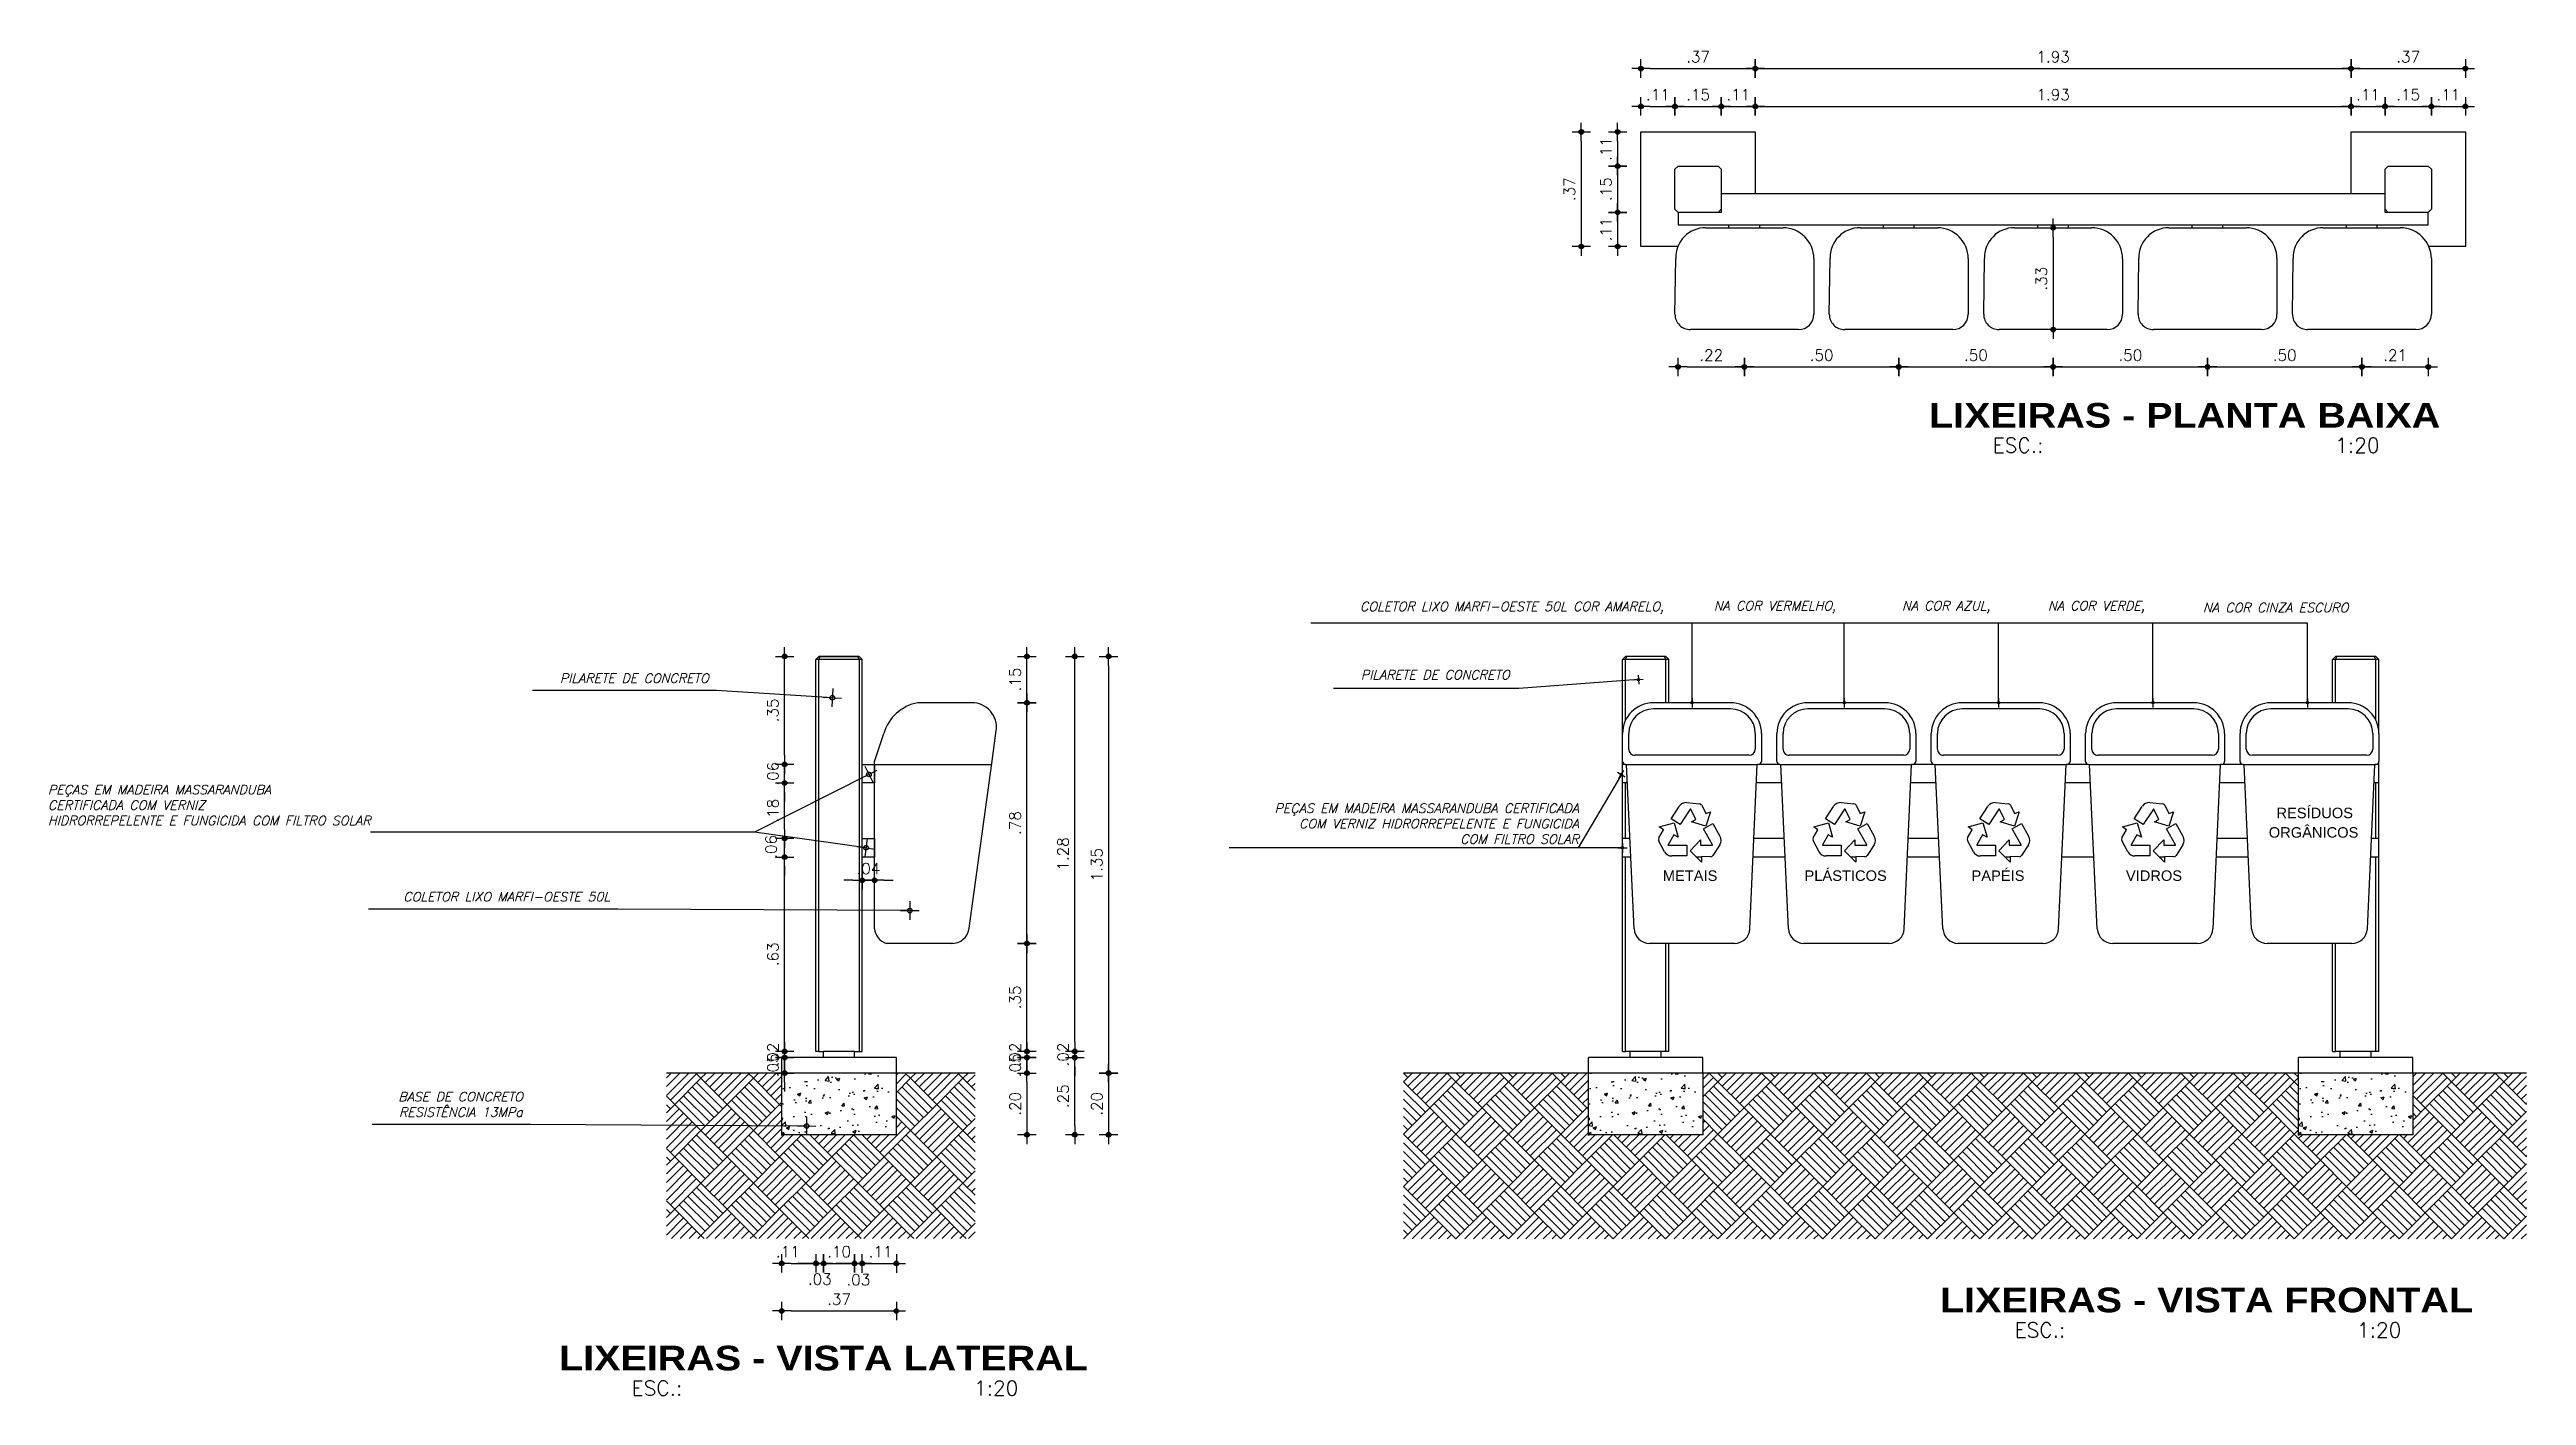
# Model space of a CAD drawing. Header units: millimetres. Extents: x 490 to 675, y -160 to -87.
# Drawn here: x 496.76 to 504.78, y -150.98 to -146.62 of the extents above; entities that cross this region are included whole.
import ezdxf
from ezdxf.enums import TextEntityAlignment as Align

# ---------------------------------------------------------------- set-up
doc = ezdxf.new("R2010")
doc.units = ezdxf.units.MM
doc.header["$LTSCALE"] = 2.5
doc.linetypes.add('HIDDEN', pattern=[0.375, 0.25, -0.125])
for name, color, linetype in [('AN_ESPECS', 7, 'Continuous'), ('ARQ_COTAS', 1, 'Continuous'), ('ARQ_ESTRUTURA', 6, 'Continuous'), ('ARQ_HAT', 8, 'Continuous'), ('ARQ_VISTA00', 8, 'Continuous'), ('ARQ_VISTA01', 7, 'Continuous'), ('ARQ_VISTA02', 2, 'Continuous'), ('ARQ_VISTA2', 2, 'Continuous'), ('COTAS', 1, 'Continuous'), ('HAT', 8, 'Continuous'), ('TEXTOS', 2, 'Continuous'), ('TITULO', 2, 'Continuous'), ('UR_PROJEÇAO', 8, 'HIDDEN')]:
    doc.layers.add(name, color=color, linetype=linetype)
doc.styles.add('ARIAL', font='arial.ttf')
doc.styles.add('COTA20', font='ROMANS.SHX')
doc.styles.add('COTA200', font='ROMANS.SHX')
doc.styles.add('ROMANS', font='romans', dxfattribs={"oblique": 15})
doc.styles.add('TIT200', font='')
doc.styles.get('TIT200').set_extended_font_data('Arial Black')
doc.dimstyles.new('CHAMADA 20 AGORA', dxfattribs={"dimtxt": 0.03, "dimasz": 0.015, "dimexe": 0.18, "dimexo": 0.06, "dimgap": 0.03, "dimtad": 1, "dimrnd": 0.01, "dimzin": 4, "dimdsep": 46, "dimtxsty": 'ROMANS', "dimblk": 'DOT', "dimcen": 0.09, "dimse1": 1, "dimse2": 1, "dimclrd": 7, "dimclre": 8, "dimclrt": 2, "dimadec": 0, "dimazin": 0, "dimtfac": 1.666667, "dimtix": 1, "dimtmove": 0, "dimatfit": 3, "dimldrblk": 'DOT', "dimfxl": 1, "dimtvp": 1.333333, "dimtolj": 1, "dimtzin": 0, "dimarcsym": 0})
doc.dimstyles.new('Cota20', dxfattribs={"dimscale": 0, "dimtxt": 0.04, "dimasz": 0.03, "dimexe": 0.05, "dimexo": 0.2, "dimgap": 0.025, "dimtad": 1, "dimlfac": -1, "dimzin": 4, "dimdsep": 46, "dimtxsty": 'ROMANS', "dimblk": 'ARCHTICK', "dimcen": 0.075, "dimclrd": 256, "dimclre": 8, "dimclrt": 2, "dimadec": 0, "dimazin": 0, "dimtfac": 1.2, "dimtix": 1, "dimtmove": 2, "dimatfit": 3, "dimldrblk": 'DOT', "dimfxl": 0.2, "dimfxlon": 1, "dimtvp": 2, "dimtolj": 1, "dimtzin": 4, "dimarcsym": 0})
doc.dimstyles.new('COTA20$0', dxfattribs={"dimtxt": 0.036, "dimasz": 0.03, "dimexe": 0.05, "dimexo": 0.95, "dimgap": 0.02, "dimtad": 1, "dimzin": 4, "dimdsep": 46, "dimtxsty": 'COTA20', "dimblk": 'bola', "dimcen": 0.1, "dimdle": 0.05, "dimse1": 1, "dimse2": 1, "dimclrd": 256, "dimclre": 256, "dimclrt": 2, "dimadec": 0, "dimazin": 0, "dimtfac": 1, "dimtix": 1, "dimtmove": 2, "dimatfit": 3, "dimldrblk": 'USERTICK', "dimfxl": 1, "dimtvp": 3.125, "dimtolj": 1, "dimtzin": 4, "dimarcsym": 0})

msp = doc.modelspace()

# ---------------------------------------------------------------- texts
at = {"layer": 'ARQ_COTAS', "color": 4, "char_height": 0.03, "attachment_point": 9, "style": 'ROMANS'}
for s, insert in [('COLETOR LIXO MARFI-OESTE 50L COR AMARELO, ', (501.9868, -148.4453)), ('NA COR VERMELHO,', (502.5442, -148.4431)), ('NA COR AZUL,', (503.0442, -148.4431)), ('NA COR VERDE,', (503.5442, -148.4431)), ('NA COR CINZA ESCURO', (504.2034, -148.4401)), ('PILARETE DE CONCRETO ', (498.8926, -148.6688)), ('PILARETE DE CONCRETO ', (501.4868, -148.6576)), ('\\pxql;PEÇAS EM MADEIRA MASSARANDUBA \\PCERTIFICADA COM VERNIZ\\PHIDRORREPELENTE E FUNGICIDA COM FILTRO SOLAR', (497.7975, -149.13)), ('PEÇAS EM MADEIRA MASSARANDUBA CERTIFICADA \\PCOM VERNIZ HIDRORREPELENTE E FUNGICIDA \\PCOM FILTRO SOLAR', (501.7111, -149.1902)), ('COLETOR LIXO MARFI-OESTE 50L', (498.5731, -149.3768)), ('BASE DE CONCRETO \\PRESISTÊNCIA 13MPa ', (498.2907, -150.0749))]:
    msp.add_mtext(s, dxfattribs=dict(at, insert=insert))
at = {"layer": 'TEXTOS', "style": 'ARIAL'}
for s, p in [('RESÍDUOS ', (503.9705, -149.1074)), ('ORGÂNICOS', (503.9457, -149.1705)), ('METAIS', (501.9829, -149.3106)), ('PLÁSTICOS', (502.4419, -149.3106)), ('PAPÉIS', (502.9829, -149.3106)), ('VIDROS', (503.4829, -149.3106))]:
    msp.add_text(s, height=0.034, dxfattribs=at).set_placement(p)
at = {"layer": 'TITULO'}
for s, height, style, p in [('LIXEIRAS - PLANTA BAIXA', 0.08, 'TIT200', (503.6731, -147.8019)), ('ESC.:                          1:20', 0.048, 'COTA200', (503.678, -147.8991)), ('LIXEIRAS - VISTA FRONTAL', 0.08, 'TIT200', (503.744, -150.6686)), ('ESC.:                          1:20', 0.048, 'COTA200', (503.7489, -150.7658)), ('LIXEIRAS - VISTA LATERAL', 0.08, 'TIT200', (499.2641, -150.8569)), ('ESC.:                          1:20', 0.048, 'COTA200', (499.269, -150.9541))]:
    msp.add_text(s, height=height, dxfattribs=dict(at, style=style)).set_placement(p, align=Align.MIDDLE_CENTER)

# ---------------------------------------------------------------- blocks, each defined once
blk = doc.blocks.new('lixeira')
at = {"layer": 'ARQ_VISTA01'}
for p, q in [((-0.0678, 0.404), (-0.0421, 0.4435)), ((-0.0385, 0.3849), (-0.0678, 0.404)), ((-0.0058, 0.4351), (-0.0385, 0.3849)), ((-0.0171, 0.4563), (0.0242, 0.4524)), ((0.0124, 0.4013), (-0.0044, 0.435)), ((-0.0022, 0.3937), (0.0124, 0.4013)), ((0.0312, 0.4477), (0.0447, 0.421)), ((0.0598, 0.4268), (0.0444, 0.3797)), ((0.0447, 0.421), (0.0598, 0.4268)), ((-0.0887, 0.2974), (-0.1081, 0.334)), ((-0.1079, 0.3425), (-0.0929, 0.3684)), ((-0.106, 0.3779), (-0.0582, 0.3908)), ((-0.0929, 0.3684), (-0.106, 0.3779)), ((-0.0588, 0.3522), (-0.0778, 0.3197)), ((-0.0445, 0.3441), (-0.0588, 0.3522)), ((-0.0582, 0.3908), (-0.0445, 0.3441)), ((-0.0062, 0.3006), (0.0277, 0.3355)), ((0.0444, 0.3797), (-0.0022, 0.3937)), ((0.0277, 0.3355), (0.0277, 0.319)), ((0.0366, 0.3718), (0.0671, 0.389)), ((0.066, 0.3196), (0.0366, 0.3718)), ((0.0671, 0.389), (0.0902, 0.348)), ((-0.0771, 0.3185), (-0.0172, 0.3185)), ((-0.0643, 0.2835), (-0.0656, 0.2835)), ((-0.0172, 0.2835), (-0.0643, 0.2835)), ((-0.0172, 0.3185), (-0.0172, 0.2835)), ((0.0303, 0.2634), (-0.0062, 0.3006)), ((0.0277, 0.319), (0.0653, 0.3185)), ((0.0603, 0.2811), (0.0303, 0.2813)), ((0.0303, 0.2813), (0.0303, 0.2634)), ((0.0901, 0.3199), (0.0677, 0.2851))]:
    blk.add_line(p, q, dxfattribs=at)
for centre, radius, start, end in [((-0.0195, 0.4302), 0.0262, 84.71198, 146.85062), ((-0.0051, 0.4346), 0.000785, 26.55189, 146.85062), ((0.0234, 0.4438), 0.00872, 26.88108, 84.71198), ((-0.1003, 0.3381), 0.00872, 150.03059, 207.86149), ((0.068, 0.3341), 0.0262, 327.30088, 32.20876), ((-0.0656, 0.3096), 0.0262, 207.86149, 270.00013), ((-0.0771, 0.3193), 0.000785, 149.7014, 270.00013), ((0.0603, 0.2898), 0.00872, 269.46998, 327.30088), ((0.0653, 0.3193), 0.000785, 269.14079, 29.43951)]:
    blk.add_arc(centre, radius, start, end, dxfattribs=at)
at = {"layer": 'ARQ_VISTA02'}
for p, q in [((0.125, 0.78), (-0.125, 0.78)), ((0.125, 0.76), (-0.125, 0.76)), ((-0.225, 0.59), (-0.225, 0.68)), ((-0.205, 0.63), (-0.205, 0.68)), ((0.205, 0.68), (0.205, 0.63)), ((0.225, 0.68), (0.225, 0.59)), ((-0.1875, 0.0474), (-0.2121, 0.58)), ((0.185, 0.61), (-0.185, 0.61)), ((0.1875, 0.0474), (0.2114, 0.58)), ((0.1375, 0), (-0.1375, 0))]:
    blk.add_line(p, q, dxfattribs=at)
for points in [[(-0.215, 0.58), (-0.2121, 0.58)], [(0.215, 0.58), (0.2114, 0.58)]]:
    blk.add_lwpolyline(points, dxfattribs=at)
for centre, radius, start, end in [((-0.125, 0.68), 0.1, 90.00013, 180.00013), ((-0.125, 0.68), 0.08, 90.00013, 180.00013), ((0.125, 0.68), 0.1, 0.00013, 90.00013), ((0.125, 0.68), 0.1, 0.00013, 90.00013), ((0.125, 0.68), 0.08, 0.00013, 90.00013), ((0.125, 0.68), 0.08, 0.00013, 90.00013), ((-0.215, 0.59), 0.01, 180.00013, 270.00013), ((-0.185, 0.63), 0.02, 180.00013, 270.00013), ((0.185, 0.63), 0.02, 270.00013, 0.00013), ((0.215, 0.59), 0.01, 269.95816, 0.00013), ((-0.1375, 0.05), 0.05, 182.96106, 270.00013), ((0.1375, 0.05), 0.05, 270.00013, 357.03919)]:
    blk.add_arc(centre, radius, start, end, dxfattribs=at)
blk = doc.blocks.new('lix 2')
at = {"layer": 'ARQ_VISTA02'}
for p, q in [((0.1683, 0.78), (-0.0063, 0.78)), ((-0.1467, 0.59), (-0.1166, 0.68)), ((0.2335, 0.5826), (0.2476, 0.6895)), ((-0.1467, 0.0476), (-0.1467, 0.59)), ((-0.1467, 0.58), (0.2331, 0.58)), ((0.1595, 0.05), (0.2335, 0.5826)), ((0.1078, 0), (-0.1078, 0))]:
    blk.add_line(p, q, dxfattribs=at)
for centre, radius, start, end in [((0.0194, 0.6408), 0.1416, 100.44438, 163.91632), ((0.1683, 0.7), 0.08, 352.43573, 90.00013), ((-0.0927, 0.052), 0.0542, 184.7036, 253.81231), ((0.1049, 0.0547), 0.0548, 267.01386, 355.04691)]:
    blk.add_arc(centre, radius, start, end, dxfattribs=at)
blk = doc.blocks.new('bola')
blk.add_hatch(color=0).paths.add_polyline_path([(-0.25, 0, 1), (0.25, 0, 1)])
at = {"color": 0}
for p, q in [((-1, 0), (-0.25, 0)), ((0, 1), (0, 0.25)), ((0.25, 0), (1, 0)), ((0, -0.25), (0, -1))]:
    blk.add_line(p, q, dxfattribs=at)
blk.add_circle((0, 0), 0.25, dxfattribs=at)
blk = doc.blocks.new('*D367')
at = {"layer": 'COTAS', "lineweight": -2}
for p, q in [((499.9232, -149.8533), (499.9232, -149.8233)), ((499.9232, -149.9333), (499.9232, -149.8833)), ((499.9232, -149.9633), (499.9232, -149.9933))]:
    blk.add_line(p, q, dxfattribs=at)
at = {"layer": 'DEFPOINTS', "color": 0}
for p in [(499.5003, -149.8833), (499.5003, -149.9333), (499.9232, -149.8833)]:
    blk.add_point(p, dxfattribs=at)
at = {"layer": 'COTAS', "lineweight": -2, "xscale": 0.03, "yscale": 0.03, "zscale": 0.03}
for p, rotation in [((499.9232, -149.8833), 270), ((499.9232, -149.9333), 90)]:
    blk.add_blockref('bola', p, dxfattribs=dict(at, rotation=rotation))
at = {"layer": 'COTAS', "color": 2, "insert": (499.8852, -149.9083), "char_height": 0.036, "attachment_point": 5, "rotation": 90, "style": 'COTA20'}
blk.add_mtext('\\A1;.05', dxfattribs=at)
blk = doc.blocks.new('USERTICK')
at = {"color": 0}
for p, q in [((-1, 0), (1, 0)), ((0, 1), (0, -1))]:
    blk.add_line(p, q, dxfattribs=at)
blk.add_circle((0, 0), 0.25, dxfattribs=at)
blk = doc.blocks.new('*D368')
at = {"layer": 'COTAS', "lineweight": -2}
for p, q in [((499.9232, -149.8333), (499.9232, -149.8033)), ((499.9232, -149.8833), (499.9232, -149.8633)), ((499.9232, -149.9133), (499.9232, -149.9433))]:
    blk.add_line(p, q, dxfattribs=at)
at = {"layer": 'DEFPOINTS', "color": 0}
for p in [(499.3897, -149.8633), (499.9232, -149.8633), (499.5003, -149.8833)]:
    blk.add_point(p, dxfattribs=at)
at = {"layer": 'COTAS', "lineweight": -2, "xscale": 0.03, "yscale": 0.03, "zscale": 0.03}
for p, rotation in [((499.9232, -149.8633), 270), ((499.9232, -149.8833), 90)]:
    blk.add_blockref('bola', p, dxfattribs=dict(at, rotation=rotation))
at = {"layer": 'COTAS', "color": 2, "insert": (499.8852, -149.8733), "char_height": 0.036, "attachment_point": 5, "rotation": 90, "style": 'COTA20'}
blk.add_mtext('\\A1;.02', dxfattribs=at)
blk = doc.blocks.new('*D369')
at = {"layer": 'COTAS', "lineweight": -2}
blk.add_line((499.9232, -149.8333), (499.9232, -149.5433), dxfattribs=at)
at = {"layer": 'DEFPOINTS', "color": 0}
for p in [(499.5763, -149.5133), (499.9232, -149.5133), (499.3897, -149.8633)]:
    blk.add_point(p, dxfattribs=at)
at = {"layer": 'COTAS', "lineweight": -2, "xscale": 0.03, "yscale": 0.03, "zscale": 0.03}
for p, rotation in [((499.9232, -149.5133), 90), ((499.9232, -149.8633), 270)]:
    blk.add_blockref('bola', p, dxfattribs=dict(at, rotation=rotation))
at = {"layer": 'COTAS', "color": 2, "insert": (499.8852, -149.6883), "char_height": 0.036, "attachment_point": 5, "rotation": 90, "style": 'COTA20'}
blk.add_mtext('\\A1;.35', dxfattribs=at)
blk = doc.blocks.new('*D370')
at = {"layer": 'COTAS', "lineweight": -2}
blk.add_line((499.9232, -149.4833), (499.9232, -148.7633), dxfattribs=at)
at = {"layer": 'DEFPOINTS', "color": 0}
for p in [(499.6574, -148.7333), (499.9232, -148.7333), (499.5763, -149.5133)]:
    blk.add_point(p, dxfattribs=at)
at = {"layer": 'COTAS', "lineweight": -2, "xscale": 0.03, "yscale": 0.03, "zscale": 0.03}
for p, rotation in [((499.9232, -148.7333), 90), ((499.9232, -149.5133), 270)]:
    blk.add_blockref('bola', p, dxfattribs=dict(at, rotation=rotation))
at = {"layer": 'COTAS', "color": 2, "insert": (499.8852, -149.1233), "char_height": 0.036, "attachment_point": 5, "rotation": 90, "style": 'COTA20'}
blk.add_mtext('\\A1;.78', dxfattribs=at)
blk = doc.blocks.new('*D371')
at = {"layer": 'COTAS', "lineweight": -2}
blk.add_line((499.9232, -148.7033), (499.9232, -148.6133), dxfattribs=at)
at = {"layer": 'DEFPOINTS', "color": 0}
for p in [(499.3756, -148.5833), (499.9232, -148.5833), (499.6574, -148.7333)]:
    blk.add_point(p, dxfattribs=at)
at = {"layer": 'COTAS', "lineweight": -2, "xscale": 0.03, "yscale": 0.03, "zscale": 0.03}
for p, rotation in [((499.9232, -148.5833), 90), ((499.9232, -148.7333), 270)]:
    blk.add_blockref('bola', p, dxfattribs=dict(at, rotation=rotation))
at = {"layer": 'COTAS', "color": 2, "insert": (499.8852, -148.6583), "char_height": 0.036, "attachment_point": 5, "rotation": 90, "style": 'COTA20'}
blk.add_mtext('\\A1;.15', dxfattribs=at)
blk = doc.blocks.new('*D336')
at = {"layer": 'COTAS', "lineweight": -2}
blk.add_line((499.1591, -150.55), (499.2097, -150.55), dxfattribs=at)
at = {"layer": 'DEFPOINTS', "color": 0}
for p in [(499.2397, -149.8633), (499.1291, -149.8833), (499.2397, -150.55)]:
    blk.add_point(p, dxfattribs=at)
at = {"layer": 'COTAS', "lineweight": -2, "xscale": 0.03, "yscale": 0.03, "zscale": 0.03, "rotation": 180}
blk.add_blockref('bola', (499.1291, -150.55), dxfattribs=at)
at = {"layer": 'COTAS', "lineweight": -2, "xscale": 0.03, "yscale": 0.03, "zscale": 0.03}
blk.add_blockref('bola', (499.2397, -150.55), dxfattribs=at)
at = {"layer": 'COTAS', "color": 2, "insert": (499.1487, -150.512), "char_height": 0.036, "attachment_point": 5, "style": 'COTA20'}
blk.add_mtext('\\A1;.11', dxfattribs=at)
blk = doc.blocks.new('*D372')
at = {"layer": 'COTAS', "lineweight": -2}
for p, q in [((499.2097, -150.55), (499.1797, -150.55)), ((499.2397, -150.55), (499.2647, -150.55)), ((499.2947, -150.55), (499.3247, -150.55))]:
    blk.add_line(p, q, dxfattribs=at)
at = {"layer": 'DEFPOINTS', "color": 0}
for p in [(499.2397, -149.8633), (499.2647, -149.8833), (499.2647, -150.55)]:
    blk.add_point(p, dxfattribs=at)
at = {"layer": 'COTAS', "lineweight": -2, "xscale": 0.03, "yscale": 0.03, "zscale": 0.03}
blk.add_blockref('bola', (499.2397, -150.55), dxfattribs=at)
at = {"layer": 'COTAS', "lineweight": -2, "xscale": 0.03, "yscale": 0.03, "zscale": 0.03, "rotation": 180}
blk.add_blockref('bola', (499.2647, -150.55), dxfattribs=at)
at = {"layer": 'COTAS', "color": 2, "insert": (499.2522, -150.6011), "char_height": 0.036, "attachment_point": 5, "style": 'COTA20'}
blk.add_mtext('\\A1;.03', dxfattribs=at)
blk = doc.blocks.new('*D373')
at = {"layer": 'COTAS', "lineweight": -2}
for p, q in [((499.2347, -150.55), (499.2047, -150.55)), ((499.2647, -150.55), (499.3647, -150.55)), ((499.3947, -150.55), (499.4247, -150.55))]:
    blk.add_line(p, q, dxfattribs=at)
at = {"layer": 'DEFPOINTS', "color": 0}
for p in [(499.2647, -149.8833), (499.3647, -149.8833), (499.3647, -150.55)]:
    blk.add_point(p, dxfattribs=at)
at = {"layer": 'COTAS', "lineweight": -2, "xscale": 0.03, "yscale": 0.03, "zscale": 0.03}
blk.add_blockref('bola', (499.2647, -150.55), dxfattribs=at)
at = {"layer": 'COTAS', "lineweight": -2, "xscale": 0.03, "yscale": 0.03, "zscale": 0.03, "rotation": 180}
blk.add_blockref('bola', (499.3647, -150.55), dxfattribs=at)
at = {"layer": 'COTAS', "color": 2, "insert": (499.3147, -150.512), "char_height": 0.036, "attachment_point": 5, "style": 'COTA20'}
blk.add_mtext('\\A1;.10', dxfattribs=at)
blk = doc.blocks.new('*D374')
at = {"layer": 'COTAS', "lineweight": -2}
for p, q in [((499.3347, -150.55), (499.3047, -150.55)), ((499.3647, -150.55), (499.3897, -150.55)), ((499.4197, -150.55), (499.4497, -150.55))]:
    blk.add_line(p, q, dxfattribs=at)
at = {"layer": 'DEFPOINTS', "color": 0}
for p in [(499.3897, -149.8633), (499.3647, -149.8833), (499.3897, -150.55)]:
    blk.add_point(p, dxfattribs=at)
at = {"layer": 'COTAS', "lineweight": -2, "xscale": 0.03, "yscale": 0.03, "zscale": 0.03}
blk.add_blockref('bola', (499.3647, -150.55), dxfattribs=at)
at = {"layer": 'COTAS', "lineweight": -2, "xscale": 0.03, "yscale": 0.03, "zscale": 0.03, "rotation": 180}
blk.add_blockref('bola', (499.3897, -150.55), dxfattribs=at)
at = {"layer": 'COTAS', "color": 2, "insert": (499.3772, -150.6031), "char_height": 0.036, "attachment_point": 5, "style": 'COTA20'}
blk.add_mtext('\\A1;.03', dxfattribs=at)
blk = doc.blocks.new('*D375')
at = {"layer": 'COTAS', "lineweight": -2}
blk.add_line((499.4197, -150.5501), (499.4703, -150.5501), dxfattribs=at)
at = {"layer": 'DEFPOINTS', "color": 0}
for p in [(499.3897, -149.8633), (499.5003, -149.9333), (499.5003, -150.5501)]:
    blk.add_point(p, dxfattribs=at)
at = {"layer": 'COTAS', "lineweight": -2, "xscale": 0.03, "yscale": 0.03, "zscale": 0.03, "rotation": 180}
blk.add_blockref('bola', (499.3897, -150.5501), dxfattribs=at)
at = {"layer": 'COTAS', "lineweight": -2, "xscale": 0.03, "yscale": 0.03, "zscale": 0.03}
blk.add_blockref('bola', (499.5003, -150.5501), dxfattribs=at)
at = {"layer": 'COTAS', "color": 2, "insert": (499.4493, -150.5121), "char_height": 0.036, "attachment_point": 5, "style": 'COTA20'}
blk.add_mtext('\\A1;.11', dxfattribs=at)
blk = doc.blocks.new('*D337')
at = {"layer": 'COTAS', "lineweight": -2}
blk.add_line((499.1591, -150.7043), (499.4703, -150.7043), dxfattribs=at)
at = {"layer": 'DEFPOINTS', "color": 0}
for p in [(499.1291, -149.9774), (499.5003, -149.9774), (499.5003, -150.7043)]:
    blk.add_point(p, dxfattribs=at)
at = {"layer": 'COTAS', "lineweight": -2, "xscale": 0.03, "yscale": 0.03, "zscale": 0.03, "rotation": 180}
blk.add_blockref('bola', (499.1291, -150.7043), dxfattribs=at)
at = {"layer": 'COTAS', "lineweight": -2, "xscale": 0.03, "yscale": 0.03, "zscale": 0.03}
blk.add_blockref('bola', (499.5003, -150.7043), dxfattribs=at)
at = {"layer": 'COTAS', "color": 2, "insert": (499.3147, -150.6663), "char_height": 0.036, "attachment_point": 5, "style": 'COTA20'}
blk.add_mtext('\\A1;.37', dxfattribs=at)
blk = doc.blocks.new('*D376')
at = {"layer": 'COTAS', "lineweight": -2}
for p, q in [((499.3597, -149.3087), (499.3297, -149.3087)), ((499.3897, -149.3087), (499.4297, -149.3087)), ((499.4597, -149.3087), (499.4897, -149.3087))]:
    blk.add_line(p, q, dxfattribs=at)
at = {"layer": 'DEFPOINTS', "color": 0}
for p in [(499.3897, -149.2333), (499.4297, -149.2333), (499.4297, -149.3087)]:
    blk.add_point(p, dxfattribs=at)
at = {"layer": 'COTAS', "lineweight": -2, "xscale": 0.03, "yscale": 0.03, "zscale": 0.03}
blk.add_blockref('bola', (499.3897, -149.3087), dxfattribs=at)
at = {"layer": 'COTAS', "lineweight": -2, "xscale": 0.03, "yscale": 0.03, "zscale": 0.03, "rotation": 180}
blk.add_blockref('bola', (499.4297, -149.3087), dxfattribs=at)
at = {"layer": 'COTAS', "color": 2, "insert": (499.4097, -149.2707), "char_height": 0.036, "attachment_point": 5, "style": 'COTA20'}
blk.add_mtext('\\A1;.04', dxfattribs=at)
blk = doc.blocks.new('DOT')
for p, q in [((-1, 0), (1, 0)), ((0, 1), (0, -1))]:
    blk.add_line(p, q)
blk.add_circle((0, 0), 0.25)
blk = doc.blocks.new('*D377')
at = {"layer": 'COTAS', "lineweight": -2}
blk.add_line((499.9232, -149.9633), (499.9232, -150.1033), dxfattribs=at)
at = {"layer": 'DEFPOINTS', "color": 0}
for p in [(499.5003, -149.9333), (499.5003, -150.1333), (499.9232, -150.1333)]:
    blk.add_point(p, dxfattribs=at)
at = {"layer": 'COTAS', "lineweight": -2, "xscale": 0.03, "yscale": 0.03, "zscale": 0.03}
for p, rotation in [((499.9232, -149.9333), 90), ((499.9232, -150.1333), 270)]:
    blk.add_blockref('bola', p, dxfattribs=dict(at, rotation=rotation))
at = {"layer": 'COTAS', "color": 2, "insert": (499.8852, -150.0333), "char_height": 0.036, "attachment_point": 5, "rotation": 90, "style": 'COTA20'}
blk.add_mtext('\\A1;.20', dxfattribs=at)
blk = doc.blocks.new('*D338')
at = {"layer": 'COTAS', "lineweight": -2}
blk.add_line((500.0783, -150.1033), (500.0783, -149.9133), dxfattribs=at)
at = {"layer": 'DEFPOINTS', "color": 0}
for p in [(499.8581, -149.8833), (500.0783, -149.8833), (499.8581, -150.1333)]:
    blk.add_point(p, dxfattribs=at)
at = {"layer": 'COTAS', "lineweight": -2, "xscale": 0.03, "yscale": 0.03, "zscale": 0.03}
for p, rotation in [((500.0783, -149.8833), 90), ((500.0783, -150.1333), 270)]:
    blk.add_blockref('bola', p, dxfattribs=dict(at, rotation=rotation))
at = {"layer": 'COTAS', "color": 2, "insert": (500.0403, -150.0083), "char_height": 0.036, "attachment_point": 5, "rotation": 90, "style": 'COTA20'}
blk.add_mtext('\\A1;.25', dxfattribs=at)
blk = doc.blocks.new('*D339')
at = {"layer": 'COTAS', "lineweight": -2}
for p, q in [((500.0783, -149.8333), (500.0783, -149.8033)), ((500.0783, -149.8833), (500.0783, -149.8633)), ((500.0783, -149.9133), (500.0783, -149.9433))]:
    blk.add_line(p, q, dxfattribs=at)
at = {"layer": 'DEFPOINTS', "color": 0}
for p in [(499.9439, -149.8633), (500.0783, -149.8633), (499.8581, -149.8833)]:
    blk.add_point(p, dxfattribs=at)
at = {"layer": 'COTAS', "lineweight": -2, "xscale": 0.03, "yscale": 0.03, "zscale": 0.03}
for p, rotation in [((500.0783, -149.8633), 270), ((500.0783, -149.8833), 90)]:
    blk.add_blockref('bola', p, dxfattribs=dict(at, rotation=rotation))
at = {"layer": 'COTAS', "color": 2, "insert": (500.0403, -149.8733), "char_height": 0.036, "attachment_point": 5, "rotation": 90, "style": 'COTA20'}
blk.add_mtext('\\A1;.02', dxfattribs=at)
blk = doc.blocks.new('*D340')
at = {"layer": 'COTAS', "lineweight": -2}
blk.add_line((500.0783, -149.8333), (500.0783, -148.6133), dxfattribs=at)
at = {"layer": 'DEFPOINTS', "color": 0}
for p in [(499.9339, -148.5833), (500.0783, -148.5833), (499.9439, -149.8633)]:
    blk.add_point(p, dxfattribs=at)
at = {"layer": 'COTAS', "lineweight": -2, "xscale": 0.03, "yscale": 0.03, "zscale": 0.03}
for p, rotation in [((500.0783, -148.5833), 90), ((500.0783, -149.8633), 270)]:
    blk.add_blockref('bola', p, dxfattribs=dict(at, rotation=rotation))
at = {"layer": 'COTAS', "color": 2, "insert": (500.0403, -149.2233), "char_height": 0.036, "attachment_point": 5, "rotation": 90, "style": 'COTA20'}
blk.add_mtext('\\A1;1.28', dxfattribs=at)
blk = doc.blocks.new('*D341')
at = {"layer": 'COTAS', "lineweight": -2}
blk.add_line((500.1876, -148.6133), (500.1876, -149.9033), dxfattribs=at)
at = {"layer": 'DEFPOINTS', "color": 0}
for p in [(499.9339, -148.5833), (499.9339, -149.9333), (500.1876, -149.9333)]:
    blk.add_point(p, dxfattribs=at)
at = {"layer": 'COTAS', "lineweight": -2, "xscale": 0.03, "yscale": 0.03, "zscale": 0.03}
for p, rotation in [((500.1876, -148.5833), 90), ((500.1876, -149.9333), 270)]:
    blk.add_blockref('bola', p, dxfattribs=dict(at, rotation=rotation))
at = {"layer": 'COTAS', "color": 2, "insert": (500.1496, -149.2583), "char_height": 0.036, "attachment_point": 5, "rotation": 90, "style": 'COTA20'}
blk.add_mtext('\\A1;1.35', dxfattribs=at)
blk = doc.blocks.new('*D342')
at = {"layer": 'COTAS', "lineweight": -2}
for p, q in [((499.1384, -149.8533), (499.1384, -149.8233)), ((499.1384, -149.9333), (499.1384, -149.8833)), ((499.1384, -149.9633), (499.1384, -149.9933))]:
    blk.add_line(p, q, dxfattribs=at)
at = {"layer": 'DEFPOINTS', "color": 0}
for p in [(499.031, -149.8833), (499.031, -149.9333), (499.1384, -149.8833)]:
    blk.add_point(p, dxfattribs=at)
at = {"layer": 'COTAS', "lineweight": -2, "xscale": 0.03, "yscale": 0.03, "zscale": 0.03}
for p, rotation in [((499.1384, -149.8833), 270), ((499.1384, -149.9333), 90)]:
    blk.add_blockref('bola', p, dxfattribs=dict(at, rotation=rotation))
at = {"layer": 'COTAS', "color": 2, "insert": (499.1004, -149.9083), "char_height": 0.036, "attachment_point": 5, "rotation": 90, "style": 'COTA20'}
blk.add_mtext('\\A1;.05', dxfattribs=at)
blk = doc.blocks.new('*D343')
at = {"layer": 'COTAS', "lineweight": -2}
for p, q in [((499.1384, -149.8333), (499.1384, -149.8033)), ((499.1384, -149.8833), (499.1384, -149.8633)), ((499.1384, -149.9133), (499.1384, -149.9433))]:
    blk.add_line(p, q, dxfattribs=at)
at = {"layer": 'DEFPOINTS', "color": 0}
for p in [(499.1167, -149.8633), (499.1384, -149.8633), (499.031, -149.8833)]:
    blk.add_point(p, dxfattribs=at)
at = {"layer": 'COTAS', "lineweight": -2, "xscale": 0.03, "yscale": 0.03, "zscale": 0.03}
for p, rotation in [((499.1384, -149.8633), 270), ((499.1384, -149.8833), 90)]:
    blk.add_blockref('bola', p, dxfattribs=dict(at, rotation=rotation))
at = {"layer": 'COTAS', "color": 2, "insert": (499.1004, -149.8733), "char_height": 0.036, "attachment_point": 5, "rotation": 90, "style": 'COTA20'}
blk.add_mtext('\\A1;.02', dxfattribs=at)
blk = doc.blocks.new('*D344')
at = {"layer": 'COTAS', "lineweight": -2}
blk.add_line((499.1384, -149.8333), (499.1384, -149.2633), dxfattribs=at)
at = {"layer": 'DEFPOINTS', "color": 0}
for p in [(499.1384, -149.2333), (499.4097, -149.2333), (499.1167, -149.8633)]:
    blk.add_point(p, dxfattribs=at)
at = {"layer": 'COTAS', "lineweight": -2, "xscale": 0.03, "yscale": 0.03, "zscale": 0.03}
for p, rotation in [((499.1384, -149.2333), 90), ((499.1384, -149.8633), 270)]:
    blk.add_blockref('bola', p, dxfattribs=dict(at, rotation=rotation))
at = {"layer": 'COTAS', "color": 2, "insert": (499.1004, -149.5483), "char_height": 0.036, "attachment_point": 5, "rotation": 90, "style": 'COTA20'}
blk.add_mtext('\\A1;.63', dxfattribs=at)
blk = doc.blocks.new('*D345')
at = {"layer": 'COTAS', "lineweight": -2}
for p, q in [((499.1384, -149.1433), (499.1384, -149.1133)), ((499.1384, -149.2333), (499.1384, -149.1733)), ((499.1384, -149.2633), (499.1384, -149.2933))]:
    blk.add_line(p, q, dxfattribs=at)
at = {"layer": 'DEFPOINTS', "color": 0}
for p in [(499.1384, -149.1733), (499.4097, -149.1733), (499.4097, -149.2333)]:
    blk.add_point(p, dxfattribs=at)
at = {"layer": 'COTAS', "lineweight": -2, "xscale": 0.03, "yscale": 0.03, "zscale": 0.03}
for p, rotation in [((499.1384, -149.1733), 270), ((499.1384, -149.2333), 90)]:
    blk.add_blockref('bola', p, dxfattribs=dict(at, rotation=rotation))
at = {"layer": 'COTAS', "color": 2, "insert": (499.0944, -149.2003), "char_height": 0.036, "attachment_point": 5, "rotation": 90, "style": 'COTA20'}
blk.add_mtext('\\A1;.06', dxfattribs=at)
blk = doc.blocks.new('*D346')
at = {"layer": 'COTAS', "lineweight": -2}
blk.add_line((499.1384, -149.1433), (499.1384, -149.0233), dxfattribs=at)
at = {"layer": 'DEFPOINTS', "color": 0}
for p in [(499.1384, -148.9933), (499.4097, -148.9933), (499.4097, -149.1733)]:
    blk.add_point(p, dxfattribs=at)
at = {"layer": 'COTAS', "lineweight": -2, "xscale": 0.03, "yscale": 0.03, "zscale": 0.03}
for p, rotation in [((499.1384, -148.9933), 90), ((499.1384, -149.1733), 270)]:
    blk.add_blockref('bola', p, dxfattribs=dict(at, rotation=rotation))
at = {"layer": 'COTAS', "color": 2, "insert": (499.1004, -149.0833), "char_height": 0.036, "attachment_point": 5, "rotation": 90, "style": 'COTA20'}
blk.add_mtext('\\A1;.18', dxfattribs=at)
blk = doc.blocks.new('*D347')
at = {"layer": 'COTAS', "lineweight": -2}
for p, q in [((499.1384, -148.9033), (499.1384, -148.8733)), ((499.1384, -148.9933), (499.1384, -148.9333)), ((499.1384, -149.0233), (499.1384, -149.0533))]:
    blk.add_line(p, q, dxfattribs=at)
at = {"layer": 'DEFPOINTS', "color": 0}
for p in [(499.1384, -148.9333), (499.4097, -148.9333), (499.4097, -148.9933)]:
    blk.add_point(p, dxfattribs=at)
at = {"layer": 'COTAS', "lineweight": -2, "xscale": 0.03, "yscale": 0.03, "zscale": 0.03}
for p, rotation in [((499.1384, -148.9333), 270), ((499.1384, -148.9933), 90)]:
    blk.add_blockref('bola', p, dxfattribs=dict(at, rotation=rotation))
at = {"layer": 'COTAS', "color": 2, "insert": (499.1004, -148.9633), "char_height": 0.036, "attachment_point": 5, "rotation": 90, "style": 'COTA20'}
blk.add_mtext('\\A1;.06', dxfattribs=at)
blk = doc.blocks.new('*D348')
at = {"layer": 'COTAS', "lineweight": -2}
blk.add_line((499.1384, -148.9033), (499.1384, -148.6133), dxfattribs=at)
at = {"layer": 'DEFPOINTS', "color": 0}
for p in [(499.1067, -148.5833), (499.1384, -148.5833), (499.3897, -148.9333)]:
    blk.add_point(p, dxfattribs=at)
at = {"layer": 'COTAS', "lineweight": -2, "xscale": 0.03, "yscale": 0.03, "zscale": 0.03}
for p, rotation in [((499.1384, -148.5833), 90), ((499.1384, -148.9333), 270)]:
    blk.add_blockref('bola', p, dxfattribs=dict(at, rotation=rotation))
at = {"layer": 'COTAS', "color": 2, "insert": (499.1004, -148.7583), "char_height": 0.036, "attachment_point": 5, "rotation": 90, "style": 'COTA20'}
blk.add_mtext('\\A1;.35', dxfattribs=at)
blk = doc.blocks.new('*D378')
at = {"layer": 'COTAS', "lineweight": -2}
blk.add_line((500.1876, -149.9633), (500.1876, -150.1033), dxfattribs=at)
at = {"layer": 'DEFPOINTS', "color": 0}
for p in [(499.3941, -149.9333), (499.3941, -150.1333), (500.1876, -150.1333)]:
    blk.add_point(p, dxfattribs=at)
at = {"layer": 'COTAS', "lineweight": -2, "xscale": 0.03, "yscale": 0.03, "zscale": 0.03}
for p, rotation in [((500.1876, -149.9333), 90), ((500.1876, -150.1333), 270)]:
    blk.add_blockref('bola', p, dxfattribs=dict(at, rotation=rotation))
at = {"layer": 'COTAS', "color": 2, "insert": (500.1496, -150.0333), "char_height": 0.036, "attachment_point": 5, "rotation": 90, "style": 'COTA20'}
blk.add_mtext('\\A1;.20', dxfattribs=at)
blk = doc.blocks.new('l1')
at = {"layer": 'ARQ_VISTA02'}
for p, q in [((-0.125, 0), (0.125, 0)), ((-0.05, 0), (-0.05, 0.01)), ((0.05, 0), (0.05, 0.01)), ((-0.225, -0.28), (-0.2226, -0.099)), ((0.225, -0.1), (0.225, -0.28)), ((0.175, -0.33), (-0.175, -0.33))]:
    blk.add_line(p, q, dxfattribs=at)
blk.add_lwpolyline([(-0.05, 0.01), (0.05, 0.01)], dxfattribs=at)
for centre, radius, start, end in [((-0.1255, -0.0971), 0.0972, 89.73096, 181.11488), ((0.125, -0.1), 0.1, 0.00013, 90.00013), ((-0.175, -0.28), 0.05, 180.00013, 270.00013), ((0.175, -0.28), 0.05, 270.00013, 0.00013)]:
    blk.add_arc(centre, radius, start, end, dxfattribs=at)
blk = doc.blocks.new('*D349')
at = {"layer": 'COTAS', "lineweight": -2}
blk.add_line((501.9421, -146.8009), (501.9923, -146.8009), dxfattribs=at)
at = {"layer": 'DEFPOINTS', "color": 0}
for p in [(502.0223, -146.8009), (501.9121, -146.8837), (502.0223, -147.0693)]:
    blk.add_point(p, dxfattribs=at)
at = {"layer": 'COTAS', "lineweight": -2, "xscale": 0.03, "yscale": 0.03, "zscale": 0.03, "rotation": 180}
blk.add_blockref('bola', (501.9121, -146.8009), dxfattribs=at)
at = {"layer": 'COTAS', "lineweight": -2, "xscale": 0.03, "yscale": 0.03, "zscale": 0.03}
blk.add_blockref('bola', (502.0223, -146.8009), dxfattribs=at)
at = {"layer": 'COTAS', "color": 2, "insert": (501.9672, -146.7629), "char_height": 0.036, "attachment_point": 5, "style": 'COTA20'}
blk.add_mtext('\\A1;.11', dxfattribs=at)
blk = doc.blocks.new('*D350')
at = {"layer": 'COTAS', "lineweight": -2}
blk.add_line((502.0523, -146.8009), (502.1423, -146.8009), dxfattribs=at)
at = {"layer": 'DEFPOINTS', "color": 0}
for p in [(502.1723, -146.8009), (502.1723, -147.0443), (502.0223, -147.0693)]:
    blk.add_point(p, dxfattribs=at)
at = {"layer": 'COTAS', "lineweight": -2, "xscale": 0.03, "yscale": 0.03, "zscale": 0.03, "rotation": 180}
blk.add_blockref('bola', (502.0223, -146.8009), dxfattribs=at)
at = {"layer": 'COTAS', "lineweight": -2, "xscale": 0.03, "yscale": 0.03, "zscale": 0.03}
blk.add_blockref('bola', (502.1723, -146.8009), dxfattribs=at)
at = {"layer": 'COTAS', "color": 2, "insert": (502.0973, -146.7629), "char_height": 0.036, "attachment_point": 5, "style": 'COTA20'}
blk.add_mtext('\\A1;.15', dxfattribs=at)
blk = doc.blocks.new('*D351')
at = {"layer": 'COTAS', "lineweight": -2}
blk.add_line((502.2023, -146.8009), (502.2525, -146.8009), dxfattribs=at)
at = {"layer": 'DEFPOINTS', "color": 0}
for p in [(502.2825, -146.8009), (502.2825, -146.8837), (502.1723, -147.0443)]:
    blk.add_point(p, dxfattribs=at)
at = {"layer": 'COTAS', "lineweight": -2, "xscale": 0.03, "yscale": 0.03, "zscale": 0.03, "rotation": 180}
blk.add_blockref('bola', (502.1723, -146.8009), dxfattribs=at)
at = {"layer": 'COTAS', "lineweight": -2, "xscale": 0.03, "yscale": 0.03, "zscale": 0.03}
blk.add_blockref('bola', (502.2825, -146.8009), dxfattribs=at)
at = {"layer": 'COTAS', "color": 2, "insert": (502.2274, -146.7629), "char_height": 0.036, "attachment_point": 5, "style": 'COTA20'}
blk.add_mtext('\\A1;.11', dxfattribs=at)
blk = doc.blocks.new('*D352')
at = {"layer": 'COTAS', "lineweight": -2}
blk.add_line((502.3125, -146.8009), (504.1821, -146.8009), dxfattribs=at)
at = {"layer": 'DEFPOINTS', "color": 0}
for p in [(504.2121, -146.8009), (502.2825, -146.8837), (504.2121, -146.8837)]:
    blk.add_point(p, dxfattribs=at)
at = {"layer": 'COTAS', "lineweight": -2, "xscale": 0.03, "yscale": 0.03, "zscale": 0.03, "rotation": 180}
blk.add_blockref('bola', (502.2825, -146.8009), dxfattribs=at)
at = {"layer": 'COTAS', "lineweight": -2, "xscale": 0.03, "yscale": 0.03, "zscale": 0.03}
blk.add_blockref('bola', (504.2121, -146.8009), dxfattribs=at)
at = {"layer": 'COTAS', "color": 2, "insert": (503.2473, -146.7629), "char_height": 0.036, "attachment_point": 5, "style": 'COTA20'}
blk.add_mtext('\\A1;1.93', dxfattribs=at)
blk = doc.blocks.new('*D353')
at = {"layer": 'COTAS', "lineweight": -2}
blk.add_line((504.2421, -146.8009), (504.2923, -146.8009), dxfattribs=at)
at = {"layer": 'DEFPOINTS', "color": 0}
for p in [(504.3223, -146.8009), (504.2121, -146.8837), (504.3223, -147.0443)]:
    blk.add_point(p, dxfattribs=at)
at = {"layer": 'COTAS', "lineweight": -2, "xscale": 0.03, "yscale": 0.03, "zscale": 0.03, "rotation": 180}
blk.add_blockref('bola', (504.2121, -146.8009), dxfattribs=at)
at = {"layer": 'COTAS', "lineweight": -2, "xscale": 0.03, "yscale": 0.03, "zscale": 0.03}
blk.add_blockref('bola', (504.3223, -146.8009), dxfattribs=at)
at = {"layer": 'COTAS', "color": 2, "insert": (504.2672, -146.7629), "char_height": 0.036, "attachment_point": 5, "style": 'COTA20'}
blk.add_mtext('\\A1;.11', dxfattribs=at)
blk = doc.blocks.new('*D354')
at = {"layer": 'COTAS', "lineweight": -2}
blk.add_line((504.3523, -146.8009), (504.4423, -146.8009), dxfattribs=at)
at = {"layer": 'DEFPOINTS', "color": 0}
for p in [(504.4723, -146.8009), (504.3223, -147.0443), (504.4723, -147.0693)]:
    blk.add_point(p, dxfattribs=at)
at = {"layer": 'COTAS', "lineweight": -2, "xscale": 0.03, "yscale": 0.03, "zscale": 0.03, "rotation": 180}
blk.add_blockref('bola', (504.3223, -146.8009), dxfattribs=at)
at = {"layer": 'COTAS', "lineweight": -2, "xscale": 0.03, "yscale": 0.03, "zscale": 0.03}
blk.add_blockref('bola', (504.4723, -146.8009), dxfattribs=at)
at = {"layer": 'COTAS', "color": 2, "insert": (504.3973, -146.7629), "char_height": 0.036, "attachment_point": 5, "style": 'COTA20'}
blk.add_mtext('\\A1;.15', dxfattribs=at)
blk = doc.blocks.new('*D355')
at = {"layer": 'COTAS', "lineweight": -2}
blk.add_line((504.5023, -146.8009), (504.5525, -146.8009), dxfattribs=at)
at = {"layer": 'DEFPOINTS', "color": 0}
for p in [(504.5825, -146.8009), (504.4723, -147.0693), (504.5825, -147.0693)]:
    blk.add_point(p, dxfattribs=at)
at = {"layer": 'COTAS', "lineweight": -2, "xscale": 0.03, "yscale": 0.03, "zscale": 0.03, "rotation": 180}
blk.add_blockref('bola', (504.4723, -146.8009), dxfattribs=at)
at = {"layer": 'COTAS', "lineweight": -2, "xscale": 0.03, "yscale": 0.03, "zscale": 0.03}
blk.add_blockref('bola', (504.5825, -146.8009), dxfattribs=at)
at = {"layer": 'COTAS', "color": 2, "insert": (504.5274, -146.7629), "char_height": 0.036, "attachment_point": 5, "style": 'COTA20'}
blk.add_mtext('\\A1;.11', dxfattribs=at)
blk = doc.blocks.new('*D333')
at = {"layer": 'COTAS', "lineweight": -2}
blk.add_line((501.9421, -146.6783), (502.2525, -146.6783), dxfattribs=at)
at = {"layer": 'DEFPOINTS', "color": 0}
for p in [(502.2825, -146.6783), (501.9121, -146.8837), (502.2825, -146.8837)]:
    blk.add_point(p, dxfattribs=at)
at = {"layer": 'COTAS', "lineweight": -2, "xscale": 0.03, "yscale": 0.03, "zscale": 0.03, "rotation": 180}
blk.add_blockref('bola', (501.9121, -146.6783), dxfattribs=at)
at = {"layer": 'COTAS', "lineweight": -2, "xscale": 0.03, "yscale": 0.03, "zscale": 0.03}
blk.add_blockref('bola', (502.2825, -146.6783), dxfattribs=at)
at = {"layer": 'COTAS', "color": 2, "insert": (502.0973, -146.6403), "char_height": 0.036, "attachment_point": 5, "style": 'COTA20'}
blk.add_mtext('\\A1;.37', dxfattribs=at)
blk = doc.blocks.new('*D334')
at = {"layer": 'COTAS', "lineweight": -2}
blk.add_line((502.3125, -146.6783), (504.1821, -146.6783), dxfattribs=at)
at = {"layer": 'DEFPOINTS', "color": 0}
for p in [(504.2121, -146.6783), (502.2825, -146.8837), (504.2121, -146.8837)]:
    blk.add_point(p, dxfattribs=at)
at = {"layer": 'COTAS', "lineweight": -2, "xscale": 0.03, "yscale": 0.03, "zscale": 0.03, "rotation": 180}
blk.add_blockref('bola', (502.2825, -146.6783), dxfattribs=at)
at = {"layer": 'COTAS', "lineweight": -2, "xscale": 0.03, "yscale": 0.03, "zscale": 0.03}
blk.add_blockref('bola', (504.2121, -146.6783), dxfattribs=at)
at = {"layer": 'COTAS', "color": 2, "insert": (503.2473, -146.6403), "char_height": 0.036, "attachment_point": 5, "style": 'COTA20'}
blk.add_mtext('\\A1;1.93', dxfattribs=at)
blk = doc.blocks.new('*D356')
at = {"layer": 'COTAS', "lineweight": -2}
blk.add_line((504.2421, -146.6783), (504.5525, -146.6783), dxfattribs=at)
at = {"layer": 'DEFPOINTS', "color": 0}
for p in [(504.5825, -146.6783), (504.2121, -146.8837), (504.5825, -146.8837)]:
    blk.add_point(p, dxfattribs=at)
at = {"layer": 'COTAS', "lineweight": -2, "xscale": 0.03, "yscale": 0.03, "zscale": 0.03, "rotation": 180}
blk.add_blockref('bola', (504.2121, -146.6783), dxfattribs=at)
at = {"layer": 'COTAS', "lineweight": -2, "xscale": 0.03, "yscale": 0.03, "zscale": 0.03}
blk.add_blockref('bola', (504.5825, -146.6783), dxfattribs=at)
at = {"layer": 'COTAS', "color": 2, "insert": (504.3973, -146.6403), "char_height": 0.036, "attachment_point": 5, "style": 'COTA20'}
blk.add_mtext('\\A1;.37', dxfattribs=at)
blk = doc.blocks.new('*D357')
at = {"layer": 'COTAS', "lineweight": -2}
blk.add_line((502.0623, -147.6452), (502.2173, -147.6452), dxfattribs=at)
at = {"layer": 'DEFPOINTS', "color": 0}
for p in [(502.0323, -147.1843), (502.2473, -147.1843), (502.2473, -147.6452)]:
    blk.add_point(p, dxfattribs=at)
at = {"layer": 'COTAS', "lineweight": -2, "xscale": 0.03, "yscale": 0.03, "zscale": 0.03, "rotation": 180}
blk.add_blockref('bola', (502.0323, -147.6452), dxfattribs=at)
at = {"layer": 'COTAS', "lineweight": -2, "xscale": 0.03, "yscale": 0.03, "zscale": 0.03}
blk.add_blockref('bola', (502.2473, -147.6452), dxfattribs=at)
at = {"layer": 'COTAS', "color": 2, "insert": (502.1398, -147.6072), "char_height": 0.036, "attachment_point": 5, "style": 'COTA20'}
blk.add_mtext('\\A1;.22', dxfattribs=at)
blk = doc.blocks.new('*D358')
at = {"layer": 'COTAS', "lineweight": -2}
blk.add_line((502.2773, -147.6452), (502.7173, -147.6452), dxfattribs=at)
at = {"layer": 'DEFPOINTS', "color": 0}
for p in [(502.2473, -147.1843), (502.7473, -147.5243), (502.7473, -147.6452)]:
    blk.add_point(p, dxfattribs=at)
at = {"layer": 'COTAS', "lineweight": -2, "xscale": 0.03, "yscale": 0.03, "zscale": 0.03, "rotation": 180}
blk.add_blockref('bola', (502.2473, -147.6452), dxfattribs=at)
at = {"layer": 'COTAS', "lineweight": -2, "xscale": 0.03, "yscale": 0.03, "zscale": 0.03}
blk.add_blockref('bola', (502.7473, -147.6452), dxfattribs=at)
at = {"layer": 'COTAS', "color": 2, "insert": (502.4973, -147.6072), "char_height": 0.036, "attachment_point": 5, "style": 'COTA20'}
blk.add_mtext('\\A1;.50', dxfattribs=at)
blk = doc.blocks.new('*D359')
at = {"layer": 'COTAS', "lineweight": -2}
blk.add_line((502.7773, -147.6452), (503.2173, -147.6452), dxfattribs=at)
at = {"layer": 'DEFPOINTS', "color": 0}
for p in [(502.7473, -147.5243), (503.2473, -147.5243), (503.2473, -147.6452)]:
    blk.add_point(p, dxfattribs=at)
at = {"layer": 'COTAS', "lineweight": -2, "xscale": 0.03, "yscale": 0.03, "zscale": 0.03, "rotation": 180}
blk.add_blockref('bola', (502.7473, -147.6452), dxfattribs=at)
at = {"layer": 'COTAS', "lineweight": -2, "xscale": 0.03, "yscale": 0.03, "zscale": 0.03}
blk.add_blockref('bola', (503.2473, -147.6452), dxfattribs=at)
at = {"layer": 'COTAS', "color": 2, "insert": (502.9973, -147.6072), "char_height": 0.036, "attachment_point": 5, "style": 'COTA20'}
blk.add_mtext('\\A1;.50', dxfattribs=at)
blk = doc.blocks.new('*D360')
at = {"layer": 'COTAS', "lineweight": -2}
blk.add_line((503.2773, -147.6452), (503.7173, -147.6452), dxfattribs=at)
at = {"layer": 'DEFPOINTS', "color": 0}
for p in [(503.2473, -147.5243), (503.7473, -147.5243), (503.7473, -147.6452)]:
    blk.add_point(p, dxfattribs=at)
at = {"layer": 'COTAS', "lineweight": -2, "xscale": 0.03, "yscale": 0.03, "zscale": 0.03, "rotation": 180}
blk.add_blockref('bola', (503.2473, -147.6452), dxfattribs=at)
at = {"layer": 'COTAS', "lineweight": -2, "xscale": 0.03, "yscale": 0.03, "zscale": 0.03}
blk.add_blockref('bola', (503.7473, -147.6452), dxfattribs=at)
at = {"layer": 'COTAS', "color": 2, "insert": (503.4973, -147.6072), "char_height": 0.036, "attachment_point": 5, "style": 'COTA20'}
blk.add_mtext('\\A1;.50', dxfattribs=at)
blk = doc.blocks.new('*D361')
at = {"layer": 'COTAS', "lineweight": -2}
blk.add_line((503.7773, -147.6452), (504.2173, -147.6452), dxfattribs=at)
at = {"layer": 'DEFPOINTS', "color": 0}
for p in [(503.7473, -147.5243), (504.2473, -147.5243), (504.2473, -147.6452)]:
    blk.add_point(p, dxfattribs=at)
at = {"layer": 'COTAS', "lineweight": -2, "xscale": 0.03, "yscale": 0.03, "zscale": 0.03, "rotation": 180}
blk.add_blockref('bola', (503.7473, -147.6452), dxfattribs=at)
at = {"layer": 'COTAS', "lineweight": -2, "xscale": 0.03, "yscale": 0.03, "zscale": 0.03}
blk.add_blockref('bola', (504.2473, -147.6452), dxfattribs=at)
at = {"layer": 'COTAS', "color": 2, "insert": (503.9973, -147.6072), "char_height": 0.036, "attachment_point": 5, "style": 'COTA20'}
blk.add_mtext('\\A1;.50', dxfattribs=at)
blk = doc.blocks.new('*D362')
at = {"layer": 'COTAS', "lineweight": -2}
blk.add_line((504.2773, -147.6452), (504.4323, -147.6452), dxfattribs=at)
at = {"layer": 'DEFPOINTS', "color": 0}
for p in [(504.4623, -147.1843), (504.2473, -147.5243), (504.4623, -147.6452)]:
    blk.add_point(p, dxfattribs=at)
at = {"layer": 'COTAS', "lineweight": -2, "xscale": 0.03, "yscale": 0.03, "zscale": 0.03, "rotation": 180}
blk.add_blockref('bola', (504.2473, -147.6452), dxfattribs=at)
at = {"layer": 'COTAS', "lineweight": -2, "xscale": 0.03, "yscale": 0.03, "zscale": 0.03}
blk.add_blockref('bola', (504.4623, -147.6452), dxfattribs=at)
at = {"layer": 'COTAS', "color": 2, "insert": (504.3548, -147.6072), "char_height": 0.036, "attachment_point": 5, "style": 'COTA20'}
blk.add_mtext('\\A1;.21', dxfattribs=at)
blk = doc.blocks.new('*D363')
at = {"layer": 'COTAS', "lineweight": -2}
blk.add_line((501.8367, -146.9137), (501.8367, -146.9643), dxfattribs=at)
at = {"layer": 'DEFPOINTS', "color": 0}
for p in [(502.0973, -146.8837), (501.8367, -146.9943), (502.0973, -146.9943)]:
    blk.add_point(p, dxfattribs=at)
at = {"layer": 'COTAS', "lineweight": -2, "xscale": 0.03, "yscale": 0.03, "zscale": 0.03}
for p, rotation in [((501.8367, -146.8837), 90), ((501.8367, -146.9943), 270)]:
    blk.add_blockref('bola', p, dxfattribs=dict(at, rotation=rotation))
at = {"layer": 'COTAS', "color": 2, "insert": (501.7987, -146.939), "char_height": 0.036, "attachment_point": 5, "rotation": 90, "style": 'COTA20'}
blk.add_mtext('\\A1;.11', dxfattribs=at)
blk = doc.blocks.new('*D364')
at = {"layer": 'COTAS', "lineweight": -2}
blk.add_line((501.8367, -147.0243), (501.8367, -147.1143), dxfattribs=at)
at = {"layer": 'DEFPOINTS', "color": 0}
for p in [(502.0973, -146.9943), (501.8367, -147.1443), (502.0323, -147.1443)]:
    blk.add_point(p, dxfattribs=at)
at = {"layer": 'COTAS', "lineweight": -2, "xscale": 0.03, "yscale": 0.03, "zscale": 0.03}
for p, rotation in [((501.8367, -146.9943), 90), ((501.8367, -147.1443), 270)]:
    blk.add_blockref('bola', p, dxfattribs=dict(at, rotation=rotation))
at = {"layer": 'COTAS', "color": 2, "insert": (501.7987, -147.0693), "char_height": 0.036, "attachment_point": 5, "rotation": 90, "style": 'COTA20'}
blk.add_mtext('\\A1;.15', dxfattribs=at)
blk = doc.blocks.new('*D365')
at = {"layer": 'COTAS', "lineweight": -2}
blk.add_line((501.8367, -147.1743), (501.8367, -147.2249), dxfattribs=at)
at = {"layer": 'DEFPOINTS', "color": 0}
for p in [(502.0323, -147.1443), (501.8367, -147.2549), (501.9121, -147.2549)]:
    blk.add_point(p, dxfattribs=at)
at = {"layer": 'COTAS', "lineweight": -2, "xscale": 0.03, "yscale": 0.03, "zscale": 0.03}
for p, rotation in [((501.8367, -147.1443), 90), ((501.8367, -147.2549), 270)]:
    blk.add_blockref('bola', p, dxfattribs=dict(at, rotation=rotation))
at = {"layer": 'COTAS', "color": 2, "insert": (501.7987, -147.1996), "char_height": 0.036, "attachment_point": 5, "rotation": 90, "style": 'COTA20'}
blk.add_mtext('\\A1;.11', dxfattribs=at)
blk = doc.blocks.new('*D335')
at = {"layer": 'COTAS', "lineweight": -2}
blk.add_line((501.7188, -146.9137), (501.7188, -147.2249), dxfattribs=at)
at = {"layer": 'DEFPOINTS', "color": 0}
for p in [(501.9121, -146.8837), (501.7188, -147.2549), (501.9121, -147.2549)]:
    blk.add_point(p, dxfattribs=at)
at = {"layer": 'COTAS', "lineweight": -2, "xscale": 0.03, "yscale": 0.03, "zscale": 0.03}
for p, rotation in [((501.7188, -146.8837), 90), ((501.7188, -147.2549), 270)]:
    blk.add_blockref('bola', p, dxfattribs=dict(at, rotation=rotation))
at = {"layer": 'COTAS', "color": 2, "insert": (501.6808, -147.0693), "char_height": 0.036, "attachment_point": 5, "rotation": 90, "style": 'COTA20'}
blk.add_mtext('\\A1;.37', dxfattribs=at)
blk = doc.blocks.new('*D366')
at = {"layer": 'COTAS', "lineweight": -2}
blk.add_line((503.2473, -147.2243), (503.2473, -147.4943), dxfattribs=at)
at = {"layer": 'DEFPOINTS', "color": 0}
for p in [(503.2473, -147.1943), (503.2473, -147.5243), (503.2473, -147.5243)]:
    blk.add_point(p, dxfattribs=at)
at = {"layer": 'COTAS', "lineweight": -2, "xscale": 0.03, "yscale": 0.03, "zscale": 0.03}
for p, rotation in [((503.2473, -147.1943), 90), ((503.2473, -147.5243), 270)]:
    blk.add_blockref('bola', p, dxfattribs=dict(at, rotation=rotation))
at = {"layer": 'COTAS', "color": 2, "insert": (503.2093, -147.3593), "char_height": 0.036, "attachment_point": 5, "rotation": 90, "style": 'COTA20'}
blk.add_mtext('\\A1;.33', dxfattribs=at)

# ---------------------------------------------------------------- dimensions: what is measured, and where the dimension line sits
at = {"layer": 'COTAS'}
for base, p1, p2, picture, middle in [((502.2825, -146.6783), (501.9121, -146.8837), (502.2825, -146.8837), '*D333', (502.0973, -146.6403)), ((504.2121, -146.6783), (502.2825, -146.8837), (504.2121, -146.8837), '*D334', (503.2473, -146.6403)), ((504.5825, -146.6783), (504.2121, -146.8837), (504.5825, -146.8837), '*D356', (504.3973, -146.6403)), ((502.0223, -146.8009), (501.9121, -146.8837), (502.0223, -147.0693), '*D349', (501.9672, -146.7629)), ((502.1723, -146.8009), (502.0223, -147.0693), (502.1723, -147.0443), '*D350', (502.0973, -146.7629)), ((502.2825, -146.8009), (502.1723, -147.0443), (502.2825, -146.8837), '*D351', (502.2274, -146.7629)), ((504.2121, -146.8009), (502.2825, -146.8837), (504.2121, -146.8837), '*D352', (503.2473, -146.7629)), ((504.3223, -146.8009), (504.2121, -146.8837), (504.3223, -147.0443), '*D353', (504.2672, -146.7629)), ((504.4723, -146.8009), (504.3223, -147.0443), (504.4723, -147.0693), '*D354', (504.3973, -146.7629)), ((504.5825, -146.8009), (504.4723, -147.0693), (504.5825, -147.0693), '*D355', (504.5274, -146.7629)), ((502.2473240069, -147.6452342683), (502.0323240069, -147.1842637895), (502.2473240069, -147.1842660367), '*D357', (502.1398240069, -147.6072342683)), ((502.7473, -147.6452), (502.2473, -147.1843), (502.7473, -147.5243), '*D358', (502.4973, -147.6072)), ((504.462324, -147.645234), (504.247325, -147.52426), (504.462324, -147.184264), '*D362', (504.354824, -147.607234)), ((503.2473, -147.6452), (502.7473, -147.5243), (503.2473, -147.5243), '*D359', (502.9973, -147.6072)), ((503.7473, -147.6452), (503.2473, -147.5243), (503.7473, -147.5243), '*D360', (503.4973, -147.6072)), ((504.2473, -147.6452), (503.7473, -147.5243), (504.2473, -147.5243), '*D361', (503.9973, -147.6072)), ((499.4297, -149.3087), (499.3897, -149.2333), (499.4297, -149.2333), '*D376', (499.4097, -149.2707)), ((499.3647, -150.55), (499.2647, -149.8833), (499.3647, -149.8833), '*D373', (499.3147, -150.512)), ((499.5003, -150.7043), (499.1291, -149.9774), (499.5003, -149.9774), '*D337', (499.3147, -150.6663))]:
    dim = msp.add_linear_dim(base=base, p1=p1, p2=p2, dimstyle='COTA20$0', dxfattribs=at)
    dim.commit()
    dim.dimension.update_dxf_attribs({"geometry": picture, "text_midpoint": middle})
for base, p1, p2, picture, middle in [((501.7188, -147.2549), (501.9121, -146.8837), (501.9121, -147.2549), '*D335', (501.6808, -147.0693)), ((501.8367, -146.9943), (502.0973, -146.8837), (502.0973, -146.9943), '*D363', (501.7987, -146.939)), ((501.8367, -147.1443), (502.0973, -146.9943), (502.0323, -147.1443), '*D364', (501.7987, -147.0693)), ((501.8367, -147.2549), (502.0323, -147.1443), (501.9121, -147.2549), '*D365', (501.7987, -147.1996)), ((503.2473, -147.5243), (503.2473, -147.1943), (503.2473, -147.5243), '*D366', (503.2093, -147.3593)), ((499.1384, -148.5833), (499.3897, -148.9333), (499.1067, -148.5833), '*D348', (499.1004, -148.7583)), ((499.9232, -148.5833), (499.6574, -148.7333), (499.3756, -148.5833), '*D371', (499.8852, -148.6583)), ((500.0783, -148.5833), (499.9439, -149.8633), (499.9339, -148.5833), '*D340', (500.0403, -149.2233)), ((500.1876, -149.9333), (499.9339, -148.5833), (499.9339, -149.9333), '*D341', (500.1496, -149.2583)), ((499.9232, -148.7333), (499.5763, -149.5133), (499.6574, -148.7333), '*D370', (499.8852, -149.1233)), ((499.1384, -148.9333), (499.4097, -148.9933), (499.4097, -148.9333), '*D347', (499.1004, -148.9633)), ((499.1384, -148.9933), (499.4097, -149.1733), (499.4097, -148.9933), '*D346', (499.1004, -149.0833)), ((499.1384, -149.2333), (499.1167, -149.8633), (499.4097, -149.2333), '*D344', (499.1004, -149.5483)), ((499.9232, -149.5133), (499.3897, -149.8633), (499.5763, -149.5133), '*D369', (499.8852, -149.6883)), ((499.1384, -149.8633), (499.031, -149.8833), (499.1167, -149.8633), '*D343', (499.1004, -149.8733)), ((499.1384, -149.8833), (499.031, -149.9333), (499.031, -149.8833), '*D342', (499.1004, -149.9083)), ((499.9232, -149.8633), (499.5003, -149.8833), (499.3897, -149.8633), '*D368', (499.8852, -149.8733)), ((499.9232, -149.8833), (499.5003, -149.9333), (499.5003, -149.8833), '*D367', (499.8852, -149.9083)), ((500.0783, -149.8633), (499.8581, -149.8833), (499.9439, -149.8633), '*D339', (500.0403, -149.8733)), ((500.0783, -149.8833), (499.8581, -150.1333), (499.8581, -149.8833), '*D338', (500.0403, -150.0083)), ((500.1876, -150.1333), (499.3941, -149.9333), (499.3941, -150.1333), '*D378', (500.1496, -150.0333)), ((499.9232, -150.1333), (499.5003, -149.9333), (499.5003, -150.1333), '*D377', (499.8852, -150.0333))]:
    dim = msp.add_linear_dim(base=base, p1=p1, p2=p2, angle=90, dimstyle='COTA20$0', dxfattribs=at)
    dim.commit()
    dim.dimension.update_dxf_attribs({"geometry": picture, "text_midpoint": middle})
dim = msp.add_linear_dim(base=(499.1384, -149.1733), p1=(499.4097, -149.2333), p2=(499.4097, -149.1733), angle=90, dimstyle='COTA20$0', dxfattribs=at)
dim.commit()
dim.dimension.update_dxf_attribs({"geometry": '*D345', "text_midpoint": (499.0944, -149.2003), "dimtype": 160})
for base, p1, p2, picture, middle in [((499.2397, -150.55), (499.1291, -149.8833), (499.2397, -149.8633), '*D336', (499.1487, -150.512)), ((499.2646586523, -150.5500458911), (499.2396586523, -149.863281664), (499.2646586523, -149.883281664), '*D372', (499.2521586523, -150.6010548988)), ((499.3896586523, -150.5500458911), (499.3646586523, -149.883281664), (499.3896586523, -149.863281664), '*D374', (499.3771586523, -150.6030721305)), ((499.5003, -150.5501), (499.3897, -149.8633), (499.5003, -149.9333), '*D375', (499.4493, -150.5121))]:
    dim = msp.add_linear_dim(base=base, p1=p1, p2=p2, dimstyle='COTA20$0', dxfattribs=at)
    dim.commit()
    dim.dimension.update_dxf_attribs({"geometry": picture, "text_midpoint": middle, "dimtype": 160})

# ---------------------------------------------------------------- hatches: boundary and pattern name
at = {"layer": 'ARQ_HAT'}
h = msp.add_hatch(dxfattribs=at)
h.set_pattern_fill('AR-CONC', color=256, scale=0.015, style=0)
h.set_pattern_definition([(50, (499.12905, -150.13328), (0.107589, -0.009413), [0.01125, -0.12375]), (355, (499.12905, -150.13328), (-0.020813, 0.11283), [0.009, -0.099]), (100.45, (499.13802, -150.13407), (0.086776, 0.103416), [0.00956, -0.105171]), (46.184, (499.12905, -150.10328), (0.160086, -0.02483), [0.016875, -0.185625]), (96.636, (499.1424, -150.10535), (0.1402, 0.14612), [0.01434, -0.157757]), (351.184, (499.12905, -150.10328), (0.1402, 0.14612), [0.0135, -0.1485]), (21, (499.14405, -150.11078), (0.089536, -0.060393), [0.01125, -0.12375]), (326, (499.14405, -150.11078), (0.036497, 0.108773), [0.009, -0.099]), (71.45, (499.15151, -150.11581), (0.126033, 0.04838), [0.00956, -0.105171]), (37.5, (499.129053, -150.13328), (0.001824, 0.049934), [0, -0.0978, 0, -0.1005, 0, -0.099375]), (7.5, (499.129053, -150.13328), (0.0394604, 0.059162), [0, -0.0573, 0, -0.09555, 0, -0.037875]), (327.5, (499.095603, -150.13328), (0.0800734, -0.0033832), [0, -0.0375, 0, -0.117, 0, -0.15525]), (317.5, (499.0806, -150.13328), (0.087478, 0.015016), [0, -0.04875, 0, -0.0777, 0, -0.11025])])
h.paths.add_polyline_path([(499.5003, -150.1333), (499.5003, -149.9333), (499.1291, -149.9333), (499.1291, -150.1333)])
h = msp.add_hatch(dxfattribs=at)
h.set_pattern_fill('AR-CONC', color=256, scale=0.015, style=0)
h.set_pattern_definition([(50, (501.74207, -150.13328), (0.107589, -0.009413), [0.01125, -0.12375]), (355, (501.74207, -150.13328), (-0.020813, 0.11283), [0.009, -0.099]), (100.45, (501.75104, -150.13407), (0.086776, 0.103416), [0.00956, -0.105171]), (46.184, (501.74207, -150.10328), (0.160086, -0.02483), [0.016875, -0.185625]), (96.636, (501.75541, -150.10535), (0.1402, 0.14612), [0.01434, -0.157757]), (351.184, (501.74207, -150.10328), (0.1402, 0.14612), [0.0135, -0.1485]), (21, (501.75707, -150.11078), (0.089536, -0.060393), [0.01125, -0.12375]), (326, (501.75707, -150.11078), (0.036497, 0.108773), [0.009, -0.099]), (71.45, (501.76453, -150.11582), (0.126033, 0.04838), [0.00956, -0.105171]), (37.5, (501.74207, -150.133284), (0.001824, 0.049934), [0, -0.0978, 0, -0.1005, 0, -0.099375]), (7.5, (501.74207, -150.133284), (0.0394604, 0.059162), [0, -0.0573, 0, -0.09555, 0, -0.037875]), (327.5, (501.70862, -150.133284), (0.0800734, -0.0033832), [0, -0.0375, 0, -0.117, 0, -0.15525]), (317.5, (501.69362, -150.133284), (0.087478, 0.015016), [0, -0.04875, 0, -0.0777, 0, -0.11025])])
h.paths.add_polyline_path([(502.1133, -149.9333), (501.7421, -149.9333), (501.7421, -150.1333), (502.1133, -150.1333)])
h = msp.add_hatch(dxfattribs=at)
h.set_pattern_fill('AR-CONC', color=256, scale=0.015, style=0)
h.set_pattern_definition([(50, (504.04207, -150.13328), (0.107589, -0.009413), [0.01125, -0.12375]), (355, (504.04207, -150.13328), (-0.020813, 0.11283), [0.009, -0.099]), (100.45, (504.05104, -150.13406), (0.086776, 0.103416), [0.00956, -0.105171]), (46.184, (504.04207, -150.10328), (0.160086, -0.02483), [0.016875, -0.185625]), (96.636, (504.05541, -150.10535), (0.1402, 0.14612), [0.01434, -0.157757]), (351.184, (504.04207, -150.10328), (0.1402, 0.14612), [0.0135, -0.1485]), (21, (504.05707, -150.11078), (0.089536, -0.060393), [0.01125, -0.12375]), (326, (504.05707, -150.11078), (0.036497, 0.108773), [0.009, -0.099]), (71.45, (504.06453, -150.11581), (0.126033, 0.04838), [0.00956, -0.105171]), (37.5, (504.04207, -150.133277), (0.001824, 0.049934), [0, -0.0978, 0, -0.1005, 0, -0.099375]), (7.5, (504.04207, -150.133277), (0.0394604, 0.059162), [0, -0.0573, 0, -0.09555, 0, -0.037875]), (327.5, (504.00862, -150.133277), (0.0800734, -0.0033832), [0, -0.0375, 0, -0.117, 0, -0.15525]), (317.5, (503.99362, -150.13328), (0.087478, 0.015016), [0, -0.04875, 0, -0.0777, 0, -0.11025])])
h.paths.add_polyline_path([(504.4133, -149.9333), (504.0421, -149.9333), (504.0421, -150.1333), (504.4133, -150.1333)])
at = {"layer": 'HAT'}
h = msp.add_hatch(dxfattribs=at)
h.set_pattern_fill('AR-PARQ1', color=256, scale=0.01, angle=45, style=0)
h.set_pattern_definition([(135, (543.66953, -131.45237), (-0.16970563, 1e-17), [0.12, -0.12]), (135, (543.68367, -131.43822), (-0.16970563, 1e-17), [0.12, -0.12]), (135, (543.69781, -131.42408), (-0.16970563, 1e-17), [0.12, -0.12]), (135, (543.71195, -131.40994), (-0.16970563, 1e-17), [0.12, -0.12]), (135, (543.7261, -131.3958), (-0.16970563, 1e-17), [0.12, -0.12]), (135, (543.74024, -131.38166), (-0.16970563, 1e-17), [0.12, -0.12]), (135, (543.75438, -131.36751), (-0.16970563, 1e-17), [0.12, -0.12]), (45, (543.58467, -131.36751), (0.16970563, -1e-17), [0.12, -0.12]), (45, (543.57053, -131.35337), (0.16970563, -1e-17), [0.12, -0.12]), (45, (543.55639, -131.33923), (0.16970563, -1e-17), [0.12, -0.12]), (45, (543.54225, -131.32509), (0.16970563, -1e-17), [0.12, -0.12]), (45, (543.5281, -131.31095), (0.16970563, -1e-17), [0.12, -0.12]), (45, (543.51396, -131.2968), (0.16970563, -1e-17), [0.12, -0.12]), (45, (543.49982, -131.28266), (0.16970563, -1e-17), [0.12, -0.12])])
h.paths.add_polyline_path([(499.7554, -149.9333), (499.5003, -149.9333), (499.5003, -150.1333), (499.1291, -150.1333), (499.1291, -149.9333), (498.7554, -149.9333), (498.7554, -150.4695), (499.7554, -150.4695)])
h = msp.add_hatch(dxfattribs=at)
h.set_pattern_fill('AR-PARQ1', color=256, scale=0.01, angle=45, style=0)
h.set_pattern_definition([(135, (501.1432, -150.47069), (-0.1697056, 1e-17), [0.12, -0.12]), (135, (501.15734, -150.45655), (-0.1697056, 1e-17), [0.12, -0.12]), (135, (501.17148, -150.4424), (-0.1697056, 1e-17), [0.12, -0.12]), (135, (501.18562, -150.42826), (-0.1697056, 1e-17), [0.12, -0.12]), (135, (501.19977, -150.41412), (-0.1697056, 1e-17), [0.12, -0.12]), (135, (501.21391, -150.39998), (-0.1697056, 1e-17), [0.12, -0.12]), (135, (501.22805, -150.38584), (-0.1697056, 1e-17), [0.12, -0.12]), (45, (501.05834, -150.38584), (0.1697056, -1e-17), [0.12, -0.12]), (45, (501.0442, -150.37169), (0.1697056, -1e-17), [0.12, -0.12]), (45, (501.03006, -150.35755), (0.1697056, -1e-17), [0.12, -0.12]), (45, (501.01592, -150.34341), (0.1697056, -1e-17), [0.12, -0.12]), (45, (501.00178, -150.32927), (0.1697056, -1e-17), [0.12, -0.12]), (45, (500.98763, -150.31513), (0.1697056, -1e-17), [0.12, -0.12]), (45, (500.97349, -150.30098), (0.1697056, -1e-17), [0.12, -0.12])])
h.paths.add_polyline_path([(504.7804, -150.4707), (504.7804, -149.9333), (504.4133, -149.9333), (504.4133, -150.1333), (504.0421, -150.1333), (504.0421, -149.9333), (502.1133, -149.9333), (502.1133, -150.1333), (501.7421, -150.1333), (501.7421, -149.9333), (501.1432, -149.9333), (501.1432, -150.4707)])

# ---------------------------------------------------------------- linework, layer by layer
msp.add_line((499.3797, -148.5833), (499.3797, -148.5833))
at = {"layer": 'ARQ_ESTRUTURA'}
for p, q in [((499.7554, -149.9333), (498.7554, -149.9333)), ((504.7804, -149.9333), (501.1432, -149.9333))]:
    msp.add_line(p, q, dxfattribs=at)
for points in [[(502.1723, -147.1343), (502.1623, -147.1443), (502.0323, -147.1443), (502.0223, -147.1343), (502.0223, -147.0043), (502.0323, -146.9943), (502.1623, -146.9943), (502.1723, -147.0043), (502.1723, -147.0843)], [(504.3323, -147.1443), (504.3223, -147.1343), (504.3223, -147.0843), (504.3223, -147.0043), (504.3323, -146.9943), (504.4623, -146.9943), (504.4723, -147.0043), (504.4723, -147.1343), (504.4623, -147.1443)]]:
    msp.add_lwpolyline(points, close=True, dxfattribs=at)
at = {"layer": 'ARQ_VISTA00'}
for p, q in [((504.1623, -148.5833), (504.1623, -148.5833)), ((504.2923, -148.5833), (504.2923, -148.5833)), ((499.2497, -149.8633), (499.2497, -148.5933)), ((499.3797, -148.5933), (499.3797, -149.8633)), ((501.8623, -148.7904), (501.8623, -148.5933)), ((501.9923, -148.7333), (501.9923, -148.5933)), ((504.1623, -148.7333), (504.1623, -148.5933)), ((504.2923, -148.789), (504.2923, -148.5933)), ((501.8623, -148.9333), (501.8623, -148.9333)), ((501.8623, -149.1733), (501.8623, -148.9933)), ((504.2923, -149.1733), (504.2923, -148.9933)), ((501.8623, -149.8633), (501.8623, -149.2333)), ((504.2923, -149.8633), (504.2923, -149.2333)), ((501.9923, -149.8633), (501.9923, -149.5133)), ((504.1623, -149.8633), (504.1623, -149.5133)), ((501.8773, -149.8833), (501.8773, -149.8633)), ((501.9773, -149.8833), (501.9773, -149.8633)), ((504.1773, -149.8833), (504.1773, -149.8633)), ((504.2773, -149.8833), (504.2773, -149.8633))]:
    msp.add_line(p, q, dxfattribs=at)
for points in [[(502.0319, -147.2549), (501.9121, -147.2549), (501.9121, -146.8837), (502.2825, -146.8837), (502.2825, -147.0843)], [(504.2121, -147.0843), (504.2121, -146.8837), (504.5825, -146.8837), (504.5825, -147.2549), (504.4642, -147.2549)], [(499.2497, -148.5933), (499.2537, -148.5833)], [(499.3797, -148.5933), (499.3756, -148.5833)], [(501.8623, -148.5933), (501.8663, -148.5833)], [(501.9923, -148.5933), (501.9882, -148.5833)], [(504.1623, -148.5933), (504.1663, -148.5833)], [(504.2923, -148.5933), (504.2882, -148.5833)]]:
    msp.add_lwpolyline(points, dxfattribs=at)
at = {"layer": 'ARQ_VISTA01'}
for p, q in [((499.2497, -148.5833), (499.3797, -148.5833)), ((499.2497, -148.5833), (499.2497, -148.5833)), ((501.9923, -148.5833), (501.8623, -148.5833)), ((504.2923, -148.5833), (504.1623, -148.5833)), ((502.0023, -148.5933), (501.8523, -148.5933)), ((501.8523, -149.8633), (501.8523, -148.5933)), ((502.0023, -148.7333), (502.0023, -148.5933)), ((504.1523, -148.7333), (504.1523, -148.5933)), ((504.3023, -148.5933), (504.1523, -148.5933)), ((504.3023, -148.8248), (504.3023, -148.5933)), ((501.8624, -148.9333), (501.8523, -148.9333)), ((502.3624, -148.9333), (502.2929, -148.9333)), ((502.8623, -148.9333), (502.7929, -148.9333)), ((503.3623, -148.9333), (503.2929, -148.9333)), ((503.8623, -148.9333), (503.7929, -148.9333)), ((504.3023, -148.9333), (504.293, -148.9333)), ((504.3023, -149.8633), (504.3023, -148.9259)), ((501.8683, -148.9933), (501.8523, -148.9933)), ((502.3683, -148.9933), (502.2864, -148.9933)), ((502.8683, -148.9933), (502.7864, -148.9933)), ((503.3683, -148.9933), (503.2864, -148.9933)), ((503.8683, -148.9933), (503.7864, -148.9933)), ((504.3023, -148.9933), (504.2864, -148.9933)), ((501.8766, -149.1733), (501.8523, -149.1733)), ((502.3766, -149.1733), (502.2783, -149.1733)), ((502.8766, -149.1733), (502.7783, -149.1733)), ((503.8766, -149.1733), (503.7783, -149.1733)), ((504.3023, -149.1733), (504.2783, -149.1733)), ((501.8794, -149.2333), (501.8523, -149.2333)), ((502.1079, -149.2333), (502.0916, -149.2333)), ((502.3794, -149.2333), (502.2756, -149.2333)), ((502.6079, -149.2333), (502.5916, -149.2333)), ((502.8794, -149.2333), (502.7756, -149.2333)), ((503.1079, -149.2333), (503.0916, -149.2333)), ((503.3794, -149.2333), (503.2756, -149.2333)), ((503.6079, -149.2333), (503.5916, -149.2333)), ((503.8794, -149.2333), (503.7756, -149.2333)), ((504.3023, -149.2333), (504.2756, -149.2333)), ((502.0023, -149.8633), (502.0023, -149.5133)), ((504.1523, -149.8633), (504.1523, -149.5133)), ((499.2647, -149.8833), (499.2647, -149.8633)), ((499.3647, -149.8833), (499.3647, -149.8633)), ((501.8523, -149.8633), (501.8623, -149.8633)), ((501.8773, -149.8633), (501.8623, -149.8633)), ((501.9773, -149.8633), (501.8773, -149.8633)), ((501.9923, -149.8633), (501.9773, -149.8633)), ((502.0023, -149.8633), (501.9923, -149.8633)), ((504.1523, -149.8633), (504.1623, -149.8633)), ((504.1773, -149.8633), (504.1623, -149.8633)), ((504.2773, -149.8633), (504.1773, -149.8633)), ((504.2923, -149.8633), (504.2773, -149.8633)), ((504.3023, -149.8633), (504.2923, -149.8633)), ((499.5003, -149.9333), (499.1291, -149.9333)), ((501.7421, -149.9333), (501.7421, -149.8833)), ((501.8773, -149.8833), (501.7421, -149.8833)), ((501.9773, -149.8833), (501.8773, -149.8833)), ((502.1125, -149.8833), (501.9773, -149.8833)), ((502.1125, -149.9333), (502.1125, -149.8833)), ((504.0421, -149.9333), (504.0421, -149.8833)), ((504.1773, -149.8833), (504.0421, -149.8833)), ((504.2773, -149.8833), (504.1773, -149.8833)), ((504.4125, -149.8833), (504.2773, -149.8833)), ((504.4125, -149.9333), (504.4125, -149.8833))]:
    msp.add_line(p, q, dxfattribs=at)
msp.add_lwpolyline([(502.0323, -147.1443), (502.0323, -147.1843), (504.4623, -147.1843), (504.4623, -147.1443), (504.3223, -147.1443), (504.3223, -147.0843), (502.1723, -147.0843), (502.1723, -147.1443)], close=True, dxfattribs=at)
for points in [[(501.8523, -148.5933), (501.8623, -148.5833)], [(502.0023, -148.5933), (501.9923, -148.5833)], [(504.1523, -148.5933), (504.1623, -148.5833)], [(504.3023, -148.5933), (504.2923, -148.5833)]]:
    msp.add_lwpolyline(points, dxfattribs=at)
at = {"layer": 'ARQ_VISTA02'}
for p, q in [((499.3797, -148.5833), (499.2497, -148.5833)), ((499.2397, -149.8633), (499.2397, -148.5933)), ((499.3897, -148.5933), (499.2397, -148.5933)), ((499.3897, -149.8633), (499.3897, -148.5933)), ((504.2026, -148.7333), (503.9526, -148.7333)), ((504.2026, -148.7533), (503.9526, -148.7533)), ((503.8526, -148.9233), (503.8526, -148.8333)), ((503.8726, -148.8833), (503.8726, -148.8333)), ((504.2626, -148.9033), (503.8926, -148.9033)), ((504.2826, -148.8333), (504.2826, -148.8833)), ((504.3026, -148.8333), (504.3026, -148.9233)), ((503.8902, -149.4659), (503.8655, -148.9333)), ((504.2651, -149.4659), (504.2891, -148.9333)), ((504.2152, -149.5133), (503.9401, -149.5133)), ((499.2497, -149.8633), (499.2397, -149.8633)), ((499.2497, -149.8633), (499.2647, -149.8633)), ((499.3647, -149.8633), (499.2647, -149.8633)), ((499.3647, -149.8633), (499.3797, -149.8633)), ((499.3797, -149.8633), (499.3897, -149.8633)), ((499.1291, -149.9333), (499.1291, -149.8833)), ((499.2647, -149.8833), (499.1291, -149.8833)), ((499.3647, -149.8833), (499.2647, -149.8833)), ((499.5003, -149.8833), (499.3647, -149.8833)), ((499.5003, -149.9333), (499.5003, -149.8833))]:
    msp.add_line(p, q, dxfattribs=at)
for points in [[(499.2397, -148.5933), (499.2497, -148.5833)], [(499.3897, -148.5933), (499.3797, -148.5833)], [(503.8626, -148.9333), (503.8655, -148.9333)], [(504.2926, -148.9333), (504.2891, -148.9333)]]:
    msp.add_lwpolyline(points, dxfattribs=at)
for centre, radius, start, end in [((503.9526, -148.8333), 0.1, 90.00013, 180.00013), ((504.2026, -148.8333), 0.1, 0.00013, 90.00013), ((504.2026, -148.8333), 0.1, 0.00013, 90.00013), ((503.9526, -148.8333), 0.08, 90.00013, 180.00013), ((504.2026, -148.8333), 0.08, 0.00013, 90.00013), ((504.2026, -148.8333), 0.08, 0.00013, 90.00013), ((503.8926, -148.8833), 0.02, 180.00013, 270.00013), ((504.2626, -148.8833), 0.02, 270.00013, 0.00013), ((503.8626, -148.9233), 0.01, 180.00013, 270.00013), ((504.2926, -148.9233), 0.01, 269.95816, 0.00013), ((503.9401, -149.4633), 0.05, 182.96106, 270.00013), ((504.2152, -149.4633), 0.05, 270.00013, 357.03919)]:
    msp.add_arc(centre, radius, start, end, dxfattribs=at)
at = {"layer": 'ARQ_VISTA2'}
for p, q in [((501.8655, -148.9333), (502.2891, -148.9333)), ((502.3655, -148.9333), (502.7891, -148.9333)), ((502.8655, -148.9333), (503.2891, -148.9333)), ((503.3655, -148.9333), (503.7891, -148.9333)), ((503.8655, -148.9333), (504.2891, -148.9333))]:
    msp.add_line(p, q, dxfattribs=at)
for points in [[(499.3897, -148.9333), (499.4297, -148.9333), (499.4297, -148.9933), (499.3897, -148.9933)], [(499.3897, -149.1733), (499.4297, -149.1733), (499.4297, -149.2333), (499.3897, -149.2333)]]:
    msp.add_lwpolyline(points, close=True, dxfattribs=at)
at = {"layer": 'UR_PROJEÇAO'}
for p, q in [((499.1291, -150.1333), (499.1291, -149.9333)), ((499.5003, -150.1333), (499.5003, -149.9333)), ((501.7421, -150.1333), (501.7421, -149.9333)), ((502.1133, -150.1333), (502.1133, -149.9333)), ((504.0421, -150.1333), (504.0421, -149.9333)), ((504.4133, -150.1333), (504.4133, -149.9333)), ((499.5003, -150.1333), (499.1291, -150.1333)), ((502.1133, -150.1333), (501.7421, -150.1333)), ((504.4133, -150.1333), (504.0421, -150.1333))]:
    msp.add_line(p, q, dxfattribs=at)

# ---------------------------------------------------------------- block references
for p in [(502.2473, -147.1943), (502.7473, -147.1943), (503.2473, -147.1943), (503.7473, -147.1943), (504.2473, -147.1943)]:
    msp.add_blockref('l1', p)
at = {"layer": 'ARQ_COTAS'}
for name, p in [('lix 2', (499.5763, -149.5133)), ('lixeira', (502.0776, -149.5133)), ('lixeira', (502.5776, -149.5133)), ('lixeira', (503.0776, -149.5133)), ('lixeira', (503.5776, -149.5133))]:
    msp.add_blockref(name, p, dxfattribs=at)

msp.set_redraw_order([(e.dxf.handle, doc.entitydb.next_handle()) for e in msp.query("TEXT MTEXT ATTDEF DIMENSION ARC_DIMENSION")])  # texts and dimensions are drawn at this point

# ---------------------------------------------------------------- leaders
at = {"layer": 'AN_ESPECS', "annotation_type": 0, "has_hookline": 1, "hookline_direction": 1}
for points, dimstyle, override, text_width in [([(502.0776, -148.7333), (502.0776, -148.4753), (502.0168, -148.4753)], 'CHAMADA 20 AGORA', {"dimldrblk": 'DOT'}, 1.1444), ([(501.9042, -148.6585), (501.5168, -148.6876)], 'CHAMADA 20 AGORA', {"dimldrblk": 'DOT'}, 0.5704), ([(499.2932, -148.7171), (498.9176, -148.6938)], 'Cota20', {"dimscale": 1, "dimldrblk": 'DOT'}, 0.5704), ([(499.544, -149.4068), (498.5981, -149.4018)], 'Cota20', {"dimscale": 1, "dimldrblk": 'DOT'}, 0.7827)]:
    msp.add_leader(points, dimstyle=dimstyle, override=override, dxfattribs=dict(at, text_width=text_width))
at = {"layer": 'AN_ESPECS'}
for points, dimstyle, override in [([(502.5707, -148.7333), (502.5707, -148.4753), (501.9317, -148.4753)], 'CHAMADA 20 AGORA', {"dimldrblk": 'DOT'}), ([(503.0707, -148.7333), (503.0707, -148.4753), (502.4317, -148.4753)], 'CHAMADA 20 AGORA', {"dimldrblk": 'DOT'}), ([(503.5707, -148.7333), (503.5707, -148.4753), (502.9317, -148.4753)], 'CHAMADA 20 AGORA', {"dimldrblk": 'DOT'}), ([(504.0707, -148.7333), (504.0707, -148.4753), (503.4317, -148.4753)], 'CHAMADA 20 AGORA', {"dimldrblk": 'DOT'}), ([(499.4114, -148.9656), (499.0412, -149.1529), (497.7975, -149.1529)], 'Cota20', {"dimscale": 1, "dimldrblk": 'DOT'}), ([(501.8486, -148.9656), (501.7087, -149.2033), (500.578, -149.2033)], 'CHAMADA 20 AGORA', {"dimldrblk": 'DOT'}), ([(499.4021, -149.2033), (499.0412, -149.1529), (499.0294, -149.1529)], 'Cota20', {"dimscale": 1, "dimldrblk": 'DOT'}), ([(501.8523, -149.2033), (501.5295, -149.2033), (501.5176, -149.2033)], 'CHAMADA 20 AGORA', {"dimldrblk": 'DOT'})]:
    msp.add_leader(points, dimstyle=dimstyle, override=override, dxfattribs=at)
at = {"layer": 'AN_ESPECS', "color": 7, "annotation_type": 0, "has_hookline": 1, "hookline_direction": 1, "text_width": 0.4887}
msp.add_leader([(499.2096, -150.1049), (498.3157, -150.0999)], dimstyle='Cota20', override={"dimscale": 1, "dimldrblk": 'DOT'}, dxfattribs=at)

doc.saveas('drawing.dxf')
